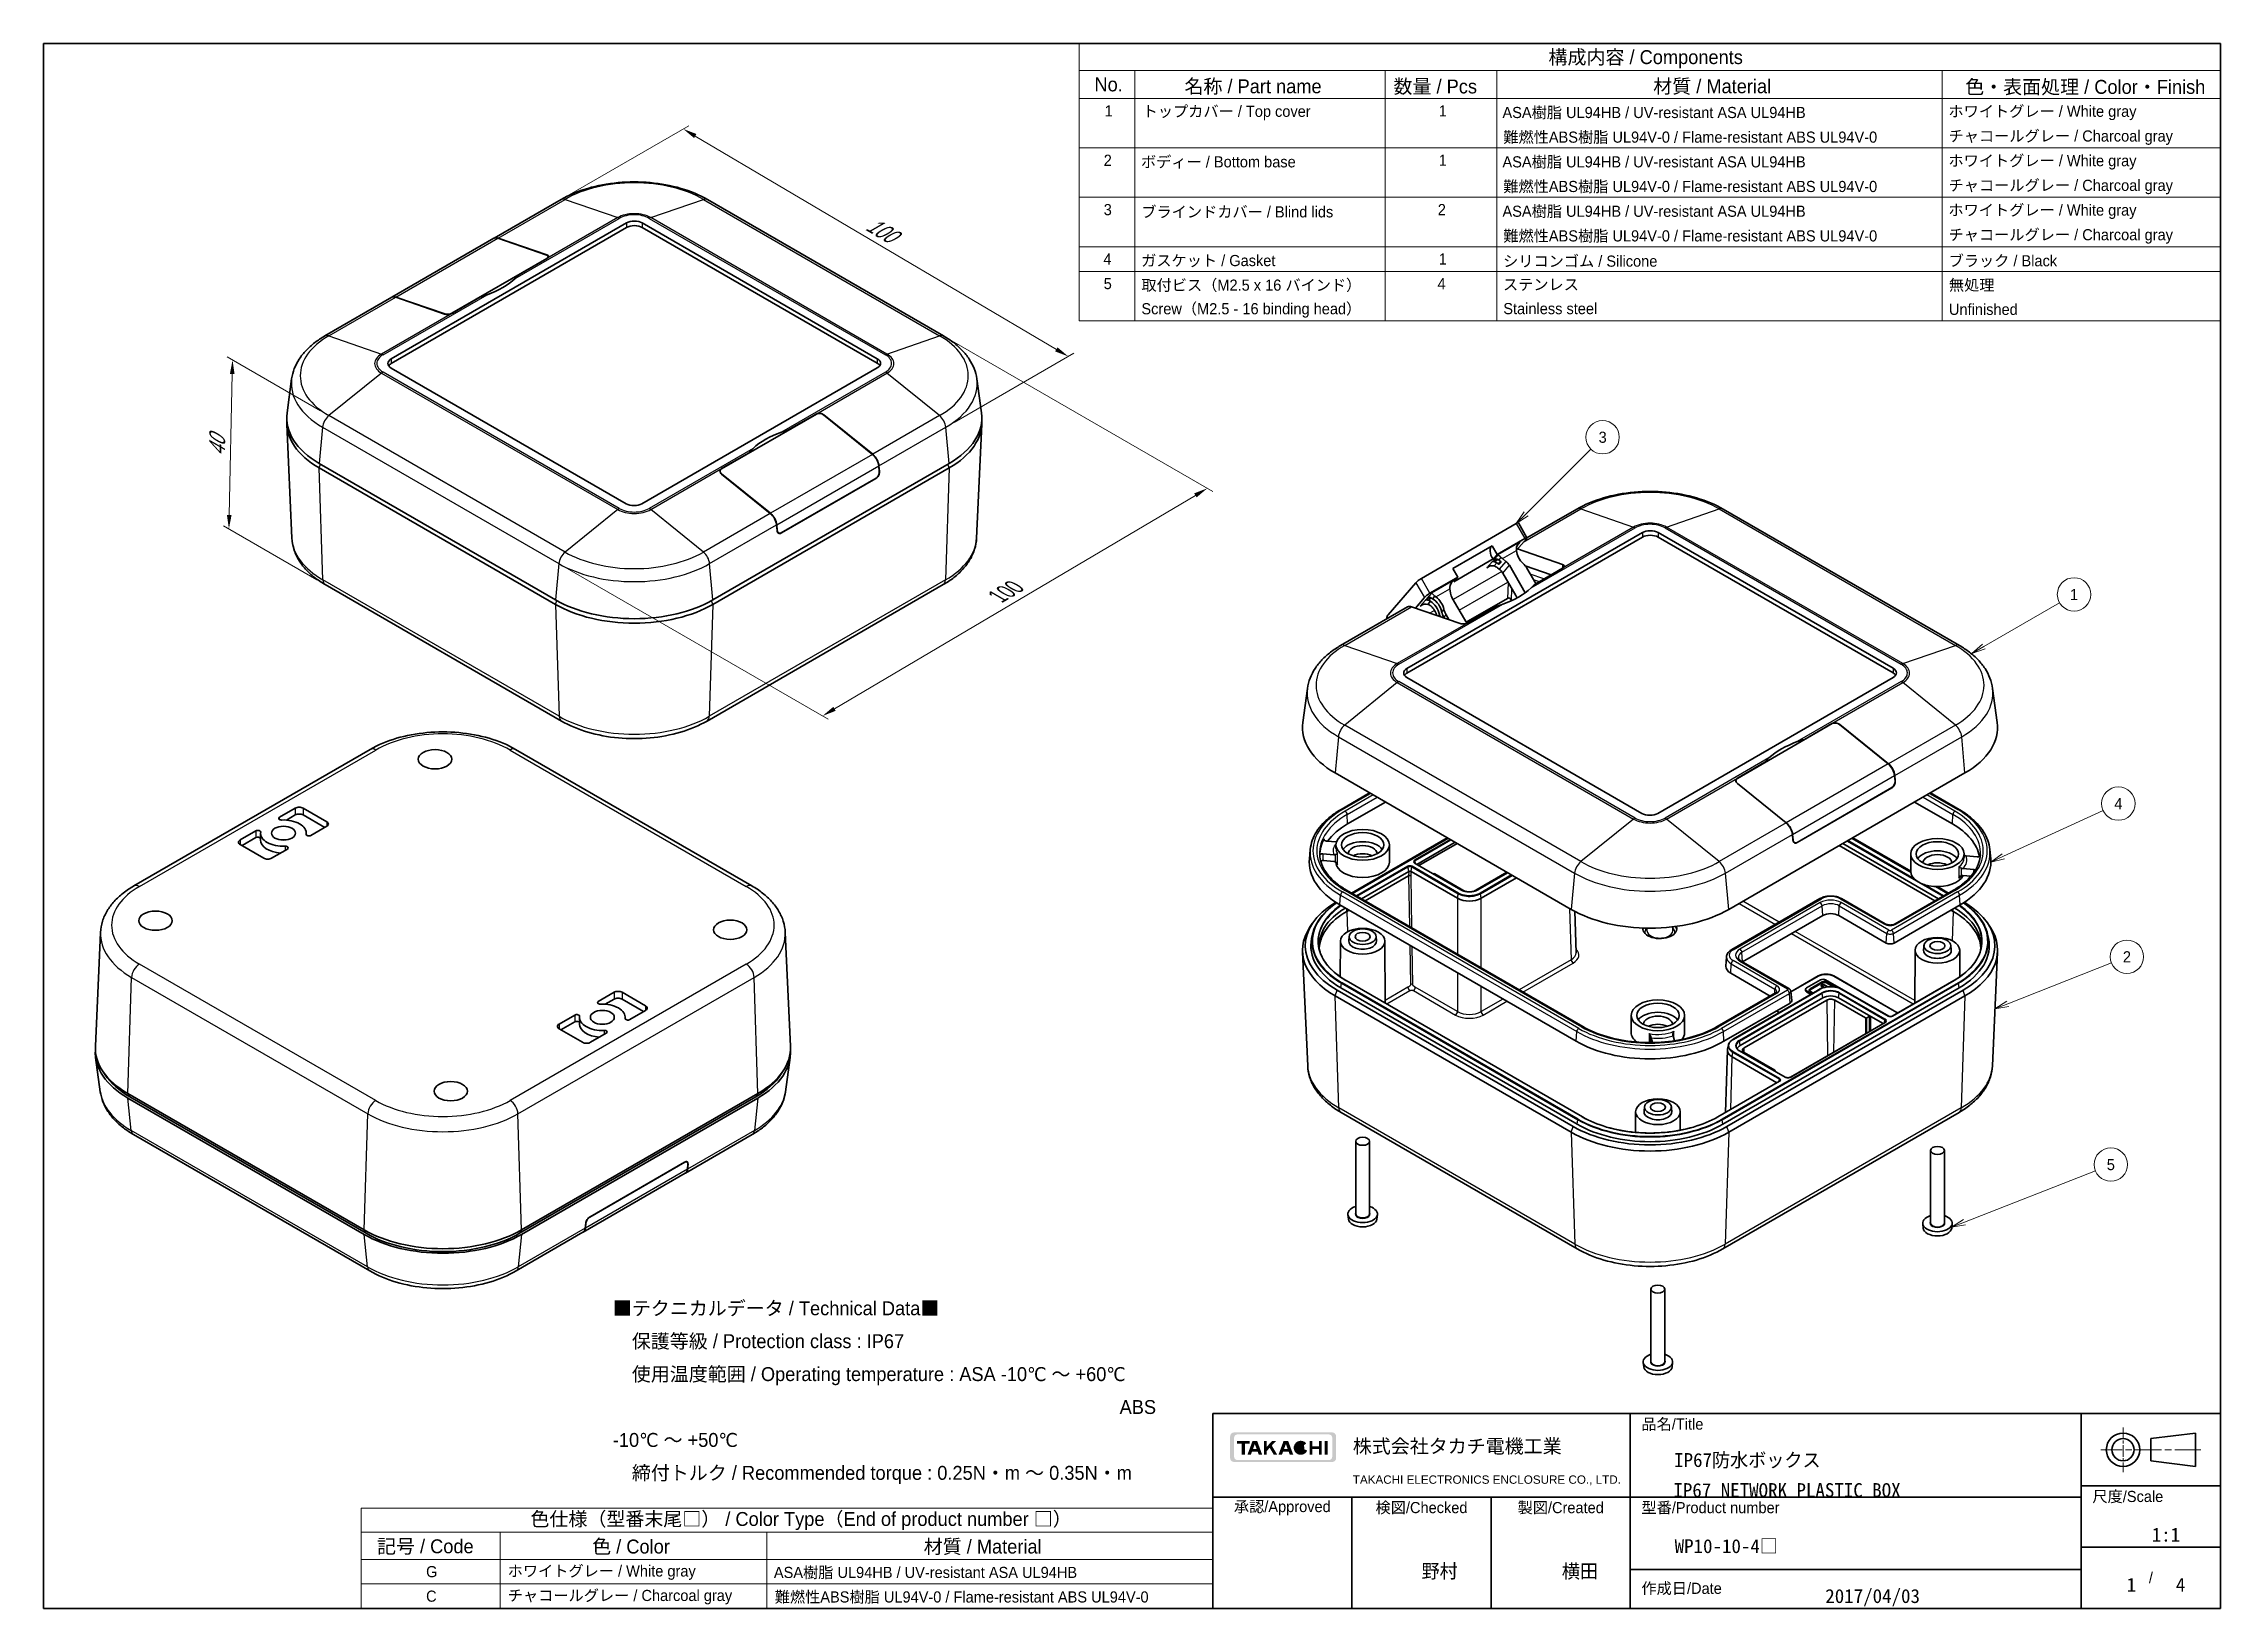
# Model space of a CAD drawing. Header units: millimetres. Extents: x -225 to 2542, y -269 to 293.
# Drawn here: x -224.6 to 166.4, y -269.3 to 11.7 of the extents above; entities that cross this region are included whole.
import ezdxf
from ezdxf.enums import TextEntityAlignment as Align

# ---------------------------------------------------------------- set-up
doc = ezdxf.new("R2018")
doc.units = ezdxf.units.MM
doc.linetypes.add('CHAIN', pattern=[0.3543, 0.2362, -0.0295, 0.0591, -0.0295])
doc.layers.get('Defpoints').update_dxf_attribs({"lineweight": 25})
for name, color, linetype, lineweight in [('Border (ISO)', 7, 'Continuous', 35), ('Dimension (ISO)', 7, 'Continuous', 18), ('Symbol (ISO)', 7, 'Continuous', 18), ('Title (ISO)', 7, 'Continuous', 35), ('Visible (ISO)', 7, 'Continuous', 35), ('Visible Narrow (ISO)', 7, 'Continuous', 25)]:
    doc.layers.add(name, color=color, linetype=linetype, lineweight=lineweight)
doc.layers.add('Hatch (ISO)', color=1, linetype='Continuous', lineweight=18, true_color=0xff0000)
doc.layers.add('Symbol (TK)', color=100, linetype='Continuous', lineweight=18, true_color=0x00ff3f)
doc.styles.add('Note Text (TK)', font='MS PGothic.ttf')
doc.styles.add('Note Text (TK2)', font='MS PGothic.ttf')
doc.dimstyles.new('Default - Method 1b (TK)', dxfattribs={"dimtxt": 2.5, "dimasz": 2.5, "dimexe": 1, "dimexo": 1.5, "dimgap": 1, "dimtad": 1, "dimtoh": 1, "dimrnd": 1e-08, "dimdsep": 46, "dimtxsty": 'Note Text (TK)', "dimcen": 0.09, "dimdle": 5, "dimclrd": 100, "dimclre": 100, "dimclrt": 7, "dimadec": 1, "dimazin": 1, "dimtfac": 1, "dimtmove": 0, "dimatfit": 3, "dimfxl": 1, "dimtolj": 1, "dimlwd": -1, "dimlwe": -1, "dimarcsym": 0})

msp = doc.modelspace()

# ---------------------------------------------------------------- texts
at = {"layer": 'Symbol (ISO)', "color": 7, "insert": (-122.34254, -233.51047), "char_height": 2.5, "width": 100.464915, "attachment_point": 4, "line_spacing_factor": 1.418182, "style": 'Note Text (TK)'}
msp.add_mtext('■テクニカルデータ / Technical Data■\\P\u3000保護等級 / Protection class : IP67\\P\u3000使用温度範囲 / Operating temperature : ASA -10℃ ～ +60℃\\P\u3000\u3000\u3000\u3000\u3000\u3000\u3000\u3000\u3000\u3000\u3000\u3000\u3000\u3000\u3000\u3000\u3000\u3000\u3000\u3000\u3000\u3000\u3000\u3000\u3000\u3000{\\H0.8x;  } ABS -10℃ ～ +50℃\\P\u3000締付トルク / Recommended torque : 0.25N・m ～ 0.35N・m\\P ', dxfattribs=at)

# ---------------------------------------------------------------- blocks, each defined once
blk = doc.blocks.new('図面枠 tk図枠')
at = {"layer": 'Border (ISO)'}
for p, q in [((14.5, 289), (405.5, 289)), ((14.5, 289), (14.5, 8)), ((405.5, 289), (405.5, 8)), ((14.5, 8), (405.5, 8))]:
    blk.add_line(p, q, dxfattribs=at)
blk = doc.blocks.new('表題欄 tk表題欄')
at = {"layer": 'Hatch (ISO)'}
h = blk.add_hatch(color=256, dxfattribs=at)
edge = h.paths.add_edge_path(flags=0)
edge.add_arc((95.58, 236.3), 0.596, 270, 360)
edge.add_line((96.17, 236.3), (96.17, 239.71))
edge.add_arc((95.58, 239.71), 0.596, 0, 90)
edge.add_line((95.58, 240.31), (79.14, 240.31))
edge.add_arc((79.14, 239.71), 0.596, 90, 180)
edge.add_line((78.54, 239.71), (78.54, 236.3))
edge.add_arc((79.14, 236.3), 0.596, 180, 270)
edge.add_line((79.14, 235.7), (95.58, 235.7))
edge = h.paths.add_edge_path()
edge.add_line((77.84, 239.96), (77.84, 236.05))
edge.add_arc((78.54, 236.05), 0.702, 180, 270)
edge.add_line((78.54, 235.35), (96.17, 235.35))
edge.add_arc((96.17, 236.05), 0.702, 270, 360)
edge.add_line((96.87, 236.05), (96.87, 239.96))
edge.add_arc((96.17, 239.96), 0.702, 0, 90)
edge.add_line((96.17, 240.66), (78.54, 240.66))
edge.add_arc((78.54, 239.96), 0.702, 90, 180)
for points in [[(79.07, 239.15), (79.07, 238.66), (79.92, 238.66), (79.92, 236.66), (80.51, 236.66), (80.51, 238.66), (81.36, 238.66), (81.36, 239.15)], [(85.68, 236.66), (84.94, 237.89), (84.42, 237.32), (84.42, 236.66), (83.9, 236.66), (83.9, 239.15), (84.42, 239.15), (84.42, 238.1), (85.39, 239.15), (86.11, 239.15), (85.32, 238.3), (86.3, 236.66)], [(92.09, 239.15), (92.09, 236.66), (92.61, 236.66), (92.61, 237.66), (93.77, 237.66), (93.77, 236.66), (94.29, 236.66), (94.29, 239.15), (93.77, 239.15), (93.77, 238.15), (92.61, 238.15), (92.61, 239.15)], [(94.84, 239.15), (94.84, 236.66), (95.36, 236.66), (95.36, 239.15)]]:
    blk.add_hatch(color=256, dxfattribs=at).paths.add_polyline_path(points)
h = blk.add_hatch(color=256, dxfattribs=at)
h.paths.add_polyline_path([(82.59, 237.71), (81.95, 237.71), (82.27, 238.58)], flags=0)
h.paths.add_polyline_path([(82.78, 237.2), (81.76, 237.2), (81.57, 236.66), (80.95, 236.66), (81.86, 239.15), (82.68, 239.15), (83.59, 236.66), (82.98, 236.66)])
h = blk.add_hatch(color=256, dxfattribs=at)
h.paths.add_polyline_path([(87.53, 237.71), (88.16, 237.71), (87.85, 238.58)], flags=0)
h.paths.add_polyline_path([(87.14, 236.66), (87.34, 237.2), (88.35, 237.2), (88.55, 236.66), (89.17, 236.66), (88.25, 239.15), (87.44, 239.15), (86.52, 236.66)])
h = blk.add_hatch(color=256, dxfattribs=at)
edge = h.paths.add_edge_path()
edge.add_arc((90.52, 237.9), 1.27, 38.5505, 336.582)
edge.add_line((91.69, 237.4), (91.17, 237.62))
edge.add_ellipse((90.52, 237.9), major_axis=(0, -0.8), ratio=0.867347, start_angle=124.651, end_angle=429.4109, ccw=False)
edge.add_line((91.09, 238.36), (91.52, 238.7))
at = {"layer": 'Title (ISO)'}
for p, q in [((74.71, 244.05), (255.71, 244.05)), ((74.71, 209.05), (74.71, 244.05)), ((149.71, 244.05), (149.71, 209.05)), ((230.71, 244.05), (230.71, 209.05)), ((255.71, 244.05), (255.71, 209.05)), ((243.21, 239.55), (251.21, 240.55)), ((243.21, 239.55), (243.21, 235.55)), ((251.21, 234.55), (251.21, 240.55)), ((243.21, 235.55), (251.21, 234.55)), ((230.71, 231.05), (255.71, 231.05)), ((74.71, 229.05), (230.71, 229.05)), ((99.71, 229.05), (99.71, 209.05)), ((124.71, 229.05), (124.71, 209.05)), ((230.71, 220.05), (255.71, 220.05)), ((149.71, 216.05), (230.71, 216.05)), ((255.71, 209.05), (74.71, 209.05))]:
    blk.add_line(p, q, dxfattribs=at)
at = {"layer": 'Title (ISO)', "color": 4, "linetype": 'CHAIN', "lineweight": 18, "ltscale": 8.88956, "true_color": 0x00ffff}
blk.add_line((238.21, 241.55), (238.21, 233.55), dxfattribs=at)
at = {"layer": 'Title (ISO)', "color": 4, "linetype": 'CHAIN', "lineweight": 18, "ltscale": 20.001633, "true_color": 0x00ffff}
blk.add_line((252.21, 237.55), (234.21, 237.55), dxfattribs=at)
at = {"layer": 'Title (ISO)'}
for radius in [3, 2]:
    blk.add_circle((238.21, 237.55), radius, dxfattribs=at)
at = {"layer": 'Title (ISO)', "color": 1, "true_color": 0xff0000, "char_height": 2, "line_spacing_factor": 1.5, "style": 'Note Text (TK)'}
for s, insert, attachment_point in [('\\fＭＳ Ｐゴシック|b0|i0;\\H2.0000;品名/Title', (151.71, 242.05), 4), ('\\fＭＳ Ｐゴシック|b0|i0;\\H2.0000;承認/Approved', (87.21, 227.05), 5), ('\\fＭＳ Ｐゴシック|b0|i0;\\H2.0000;検図/Checked', (112.21, 227.05), 5), ('\\fＭＳ Ｐゴシック|b0|i0;\\H2.0000;製図/Created', (137.21, 227.05), 5), ('\\fＭＳ Ｐゴシック|b0|i0;\\H2.0000;型番/Product number', (151.71, 227.05), 4), ('\\fＭＳ Ｐゴシック|b0|i0;\\H2.0000;尺度/Scale', (232.71, 229.05), 4), ('\\fＭＳ Ｐゴシック|b0|i0;\\H2.0000;作成日/Date', (151.71, 212.55), 4)]:
    blk.add_mtext(s, dxfattribs=dict(at, insert=insert, attachment_point=attachment_point))
at = {"layer": 'Title (ISO)', "color": 7, "line_spacing_factor": 1.5, "style": 'Note Text (TK)'}
for s, insert, char_height, attachment_point in [('株式会社タカチ電機工業', (99.87, 238.05), 2.5, 4), ('\\fArial|b0|i0;\\H1.4986;TAKACHI ELECTRONICS ENCLOSURE CO., LTD.', (99.87, 232.05), 1.4986, 4), ('\\fＭＳ Ｐゴシック|b0|i0;\\H2.0000;/', (243.21, 214.55), 2, 5)]:
    blk.add_mtext(s, dxfattribs=dict(at, insert=insert, char_height=char_height, attachment_point=attachment_point))
at = {"layer": 'Title (ISO)', "color": 7, "lineweight": 30, "flags": 104}
for tag, height, p in [('<品名>', 2.5, (157.58, 236.95)), ('<Title>', 2, (157.45, 231.55)), ('<型番>', 3, (157.67, 221.49))]:
    blk.add_attdef(tag, text='', height=height, dxfattribs=at).set_placement(p, align=Align.MIDDLE_LEFT)
for tag, p in [('<尺度>', (243.36, 223.55)), ('<承認>', (87.21, 217.05)), ('<検図>', (112.22, 217)), ('<製図>', (137.41, 217)), ('作成日', (184.73, 212.53)), ('<ページ_No.>', (238.86, 214.55)), ('<総ページ数>', (247.7, 214.55))]:
    blk.add_attdef(tag, text='', height=2.5, dxfattribs=at).set_placement(p, align=Align.MIDDLE_CENTER)
blk = doc.blocks.new('構成内容 _ Components')
at = {"layer": 'Symbol (ISO)'}
for p, q in [((405.5, 289), (200.5, 289)), ((200.5, 289), (200.5, 284.16)), ((405.5, 289), (405.5, 284.16)), ((405.5, 284.16), (200.5, 284.16)), ((200.5, 284.16), (200.5, 279.12)), ((210.5, 284.16), (210.5, 279.12)), ((255.5, 284.16), (255.5, 279.12)), ((275.5, 284.16), (275.5, 279.12)), ((355.5, 284.16), (355.5, 279.12)), ((405.5, 284.16), (405.5, 279.12)), ((405.5, 279.12), (200.5, 279.12)), ((200.5, 279.12), (200.5, 239.22)), ((210.5, 279.12), (210.5, 239.22)), ((255.5, 279.12), (255.5, 239.22)), ((275.5, 279.12), (275.5, 239.22)), ((355.5, 279.12), (355.5, 239.22)), ((405.5, 279.12), (405.5, 239.22)), ((405.5, 270.25), (200.5, 270.25)), ((405.5, 261.39), (200.5, 261.39)), ((405.5, 252.52), (200.5, 252.52)), ((405.5, 248.09), (200.5, 248.09)), ((405.5, 239.22), (200.5, 239.22))]:
    blk.add_line(p, q, dxfattribs=at)
at = {"layer": 'Symbol (ISO)', "color": 7, "attachment_point": 7}
for s, insert, char_height, style in [('構成内容 / Components', (284.81, 284.56), 2.5, 'Note Text (TK)'), ('No.', (203.26, 280.38), 2.5, 'Note Text (TK)'), ('名称 / Part name', (219.42, 279.79), 2.5, 'Note Text (TK)'), ('数量 / Pcs', (256.97, 279.76), 2.5, 'Note Text (TK)'), ('材質 / Material', (303.62, 279.8), 2.5, 'Note Text (TK)'), ('色・表面処理 / Color・Finish', (359.65, 279.69), 2.5, 'Note Text (TK)'), ('1', (205.1, 275.91), 2, 'Note Text (TK2)'), ('トップカバー / Top cover', (211.91, 275.23), 2, 'Note Text (TK2)'), ('1', (265.1, 275.91), 2, 'Note Text (TK2)'), ('ASA樹脂 UL94HB / UV-resistant ASA UL94HB', (276.54, 275.4), 2, 'Note Text (TK2)'), ('ホワイトグレー / White gray', (356.64, 275.24), 2, 'Note Text (TK2)'), ('難燃性ABS樹脂 UL94V-0 / Flame-resistant ABS UL94V-0', (276.69, 270.97), 2, 'Note Text (TK2)'), ('チャコールグレー / Charcoal gray', (356.67, 270.8), 2, 'Note Text (TK2)'), ('2', (204.92, 267.04), 2, 'Note Text (TK2)'), ('ボディー / Bottom base', (211.62, 266.55), 2, 'Note Text (TK2)'), ('1', (265.1, 267.05), 2, 'Note Text (TK2)'), ('ASA樹脂 UL94HB / UV-resistant ASA UL94HB', (276.54, 266.54), 2, 'Note Text (TK2)'), ('ホワイトグレー / White gray', (356.64, 266.37), 2, 'Note Text (TK2)'), ('難燃性ABS樹脂 UL94V-0 / Flame-resistant ABS UL94V-0', (276.69, 262.11), 2, 'Note Text (TK2)'), ('チャコールグレー / Charcoal gray', (356.67, 261.94), 2, 'Note Text (TK2)'), ('3', (204.92, 258.15), 2, 'Note Text (TK2)'), ('ブラインドカバー / Blind lids', (211.67, 257.66), 2, 'Note Text (TK2)'), ('2', (264.92, 258.18), 2, 'Note Text (TK2)'), ('ASA樹脂 UL94HB / UV-resistant ASA UL94HB', (276.54, 257.67), 2, 'Note Text (TK2)'), ('ホワイトグレー / White gray', (356.64, 257.5), 2, 'Note Text (TK2)'), ('難燃性ABS樹脂 UL94V-0 / Flame-resistant ABS UL94V-0', (276.69, 253.24), 2, 'Note Text (TK2)'), ('チャコールグレー / Charcoal gray', (356.67, 253.07), 2, 'Note Text (TK2)'), ('4', (204.87, 249.31), 2, 'Note Text (TK2)'), ('ガスケット / Gasket', (211.65, 248.83), 2, 'Note Text (TK2)'), ('1', (265.1, 249.32), 2, 'Note Text (TK2)'), ('シリコンゴム / Silicone', (276.65, 248.82), 2, 'Note Text (TK2)'), ('ブラック / Black', (356.67, 248.79), 2, 'Note Text (TK2)'), ('5', (204.92, 244.87), 2, 'Note Text (TK2)'), ('取付ビス（M2.5 x 16 バインド）', (211.69, 244.36), 2, 'Note Text (TK2)'), ('4', (264.87, 244.88), 2, 'Note Text (TK2)'), ('ステンレス', (276.63, 244.6), 2, 'Note Text (TK2)'), ('無処理', (356.73, 244.42), 2, 'Note Text (TK2)'), ('Screw（M2.5 - 16 binding head）', (211.69, 239.78), 2, 'Note Text (TK2)'), ('Stainless steel', (276.69, 240.38), 2, 'Note Text (TK2)'), ('Unfinished', (356.73, 240.24), 2, 'Note Text (TK2)')]:
    blk.add_mtext(s, dxfattribs=dict(at, insert=insert, char_height=char_height, style=style))
blk = doc.blocks.new('バルーン1')
at = {"layer": 'Symbol (TK)', "color": 100, "true_color": 0x00ff40}
for p, q in [((280.79, 204.56), (292.42, 216.18)), ((280.44, 204.91), (279.03, 202.79)), ((280.79, 204.56), (279.03, 202.79)), ((279.03, 202.79), (281.15, 204.21))]:
    blk.add_line(p, q, dxfattribs=at)
at = {"layer": 'Symbol (TK)'}
blk.add_circle((294.53, 218.3), 3, dxfattribs=at)
at = {"layer": 'Symbol (TK)', "color": 7, "insert": (294.53, 218.29), "char_height": 2, "attachment_point": 5, "style": 'Note Text (TK2)'}
blk.add_mtext('3', dxfattribs=at)
blk = doc.blocks.new('バルーン2')
at = {"layer": 'Symbol (TK)', "color": 100, "true_color": 0x00ff40}
for p, q in [((362.99, 180.73), (376.6, 188.59)), ((362.74, 181.17), (360.83, 179.48)), ((362.99, 180.73), (360.83, 179.48)), ((360.83, 179.48), (363.24, 180.3))]:
    blk.add_line(p, q, dxfattribs=at)
at = {"layer": 'Symbol (TK)'}
blk.add_circle((379.2, 190.09), 3, dxfattribs=at)
at = {"layer": 'Symbol (TK)', "color": 7, "insert": (379.2, 190.06), "char_height": 2, "attachment_point": 5, "style": 'Note Text (TK2)'}
blk.add_mtext('1', dxfattribs=at)
blk = doc.blocks.new('バルーン3')
at = {"layer": 'Symbol (TK)', "color": 100, "true_color": 0x00ff40}
for p, q in [((366.53, 143.06), (384.44, 151.27)), ((366.32, 143.51), (364.26, 142.02)), ((366.53, 143.06), (364.26, 142.02)), ((364.26, 142.02), (366.74, 142.6))]:
    blk.add_line(p, q, dxfattribs=at)
at = {"layer": 'Symbol (TK)'}
blk.add_circle((387.16, 152.52), 3, dxfattribs=at)
at = {"layer": 'Symbol (TK)', "color": 7, "insert": (387.16, 152.5), "char_height": 2, "attachment_point": 5, "style": 'Note Text (TK2)'}
blk.add_mtext('4', dxfattribs=at)
blk = doc.blocks.new('バルーン4')
at = {"layer": 'Symbol (TK)', "color": 100, "true_color": 0x00ff40}
for p, q in [((367.33, 116.56), (385.92, 123.92)), ((367.14, 117.03), (365, 115.64)), ((367.33, 116.56), (365, 115.64)), ((365, 115.64), (367.51, 116.1))]:
    blk.add_line(p, q, dxfattribs=at)
at = {"layer": 'Symbol (TK)'}
blk.add_circle((388.7, 125.02), 3, dxfattribs=at)
at = {"layer": 'Symbol (TK)', "color": 7, "insert": (388.7, 125.01), "char_height": 2, "attachment_point": 5, "style": 'Note Text (TK2)'}
blk.add_mtext('2', dxfattribs=at)
blk = doc.blocks.new('バルーン5')
at = {"layer": 'Symbol (TK)', "color": 100, "true_color": 0x00ff40}
for p, q in [((359.55, 77.36), (383.03, 86.6)), ((359.37, 77.82), (357.22, 76.44)), ((359.55, 77.36), (357.22, 76.44)), ((357.22, 76.44), (359.73, 76.89))]:
    blk.add_line(p, q, dxfattribs=at)
at = {"layer": 'Symbol (TK)'}
blk.add_circle((385.81, 87.7), 3, dxfattribs=at)
at = {"layer": 'Symbol (TK)', "color": 7, "insert": (385.81, 87.69), "char_height": 2, "attachment_point": 5, "style": 'Note Text (TK2)'}
blk.add_mtext('5', dxfattribs=at)
blk = doc.blocks.new('*D21')
at = {"layer": 'Defpoints', "color": 0, "transparency": 16777216}
for p in [(-131.69, -16.34), (-40.53, -44.49), (-62.53, -57.19)]:
    blk.add_point(p, dxfattribs=at)
at = {"layer": 'Dimension (ISO)', "color": 100, "transparency": 16777216}
for p, q in [((-130.2, -15.48), (-108.7, -3.07)), ((-107.54, -4.91), (-42.68, -43.22)), ((-61.03, -56.33), (-39.54, -43.92))]:
    blk.add_line(p, q, dxfattribs=at)
for points in [[(-107.33, -4.55), (-107.75, -5.27), (-109.69, -3.64)], [(-42.47, -42.86), (-42.9, -43.58), (-40.53, -44.49)]]:
    blk.add_solid(points, dxfattribs=at)
at = {"layer": 'Dimension (ISO)', "color": 7, "transparency": 16777216, "insert": (-77.16, -20.03), "char_height": 3.5, "attachment_point": 4, "rotation": 329.4297, "style": 'Note Text (TK)'}
blk.add_mtext('\\A1;{\\Q29.430;\\W0.821;\\H0.816x; 100}', dxfattribs=at)
blk = doc.blocks.new('*D22')
at = {"layer": 'Defpoints', "color": 0, "transparency": 16777216}
for p in [(-62.93, -40.81), (-15.56, -68.16), (-132.05, -81.69)]:
    blk.add_point(p, dxfattribs=at)
at = {"layer": 'Dimension (ISO)', "color": 100, "transparency": 16777216}
for p, q in [((-61.44, -41.67), (-14.57, -68.73)), ((-82.53, -107.76), (-17.72, -69.43)), ((-130.56, -82.55), (-83.69, -109.61))]:
    blk.add_line(p, q, dxfattribs=at)
for points in [[(-17.93, -69.07), (-17.5, -69.79), (-15.56, -68.16)], [(-82.74, -107.4), (-82.32, -108.12), (-84.68, -109.04)]]:
    blk.add_solid(points, dxfattribs=at)
at = {"layer": 'Dimension (ISO)', "color": 7, "transparency": 16777216, "insert": (-53.96, -88.04), "char_height": 3.5, "attachment_point": 4, "rotation": 30.6021, "style": 'Note Text (TK)'}
blk.add_mtext('\\A1;{\\Q-29.398;\\W0.821;\\H0.816x; 100}', dxfattribs=at)
blk = doc.blocks.new('*D23')
at = {"layer": 'Defpoints', "color": 0, "transparency": 16777216}
for p in [(-173.35, -55.12), (-191.3, -75.47), (-174, -85.46)]:
    blk.add_point(p, dxfattribs=at)
at = {"layer": 'Dimension (ISO)', "color": 100, "transparency": 16777216}
for p, q in [((-174.83, -54.27), (-191.64, -44.56)), ((-190.7, -47.63), (-191.25, -72.98)), ((-175.48, -84.61), (-192.29, -74.9))]:
    blk.add_line(p, q, dxfattribs=at)
for points in [[(-191.12, -47.62), (-190.29, -47.64), (-190.65, -45.13)], [(-191.66, -72.97), (-190.83, -72.98), (-191.3, -75.47)]]:
    blk.add_solid(points, dxfattribs=at)
at = {"layer": 'Dimension (ISO)', "color": 7, "transparency": 16777216, "insert": (-193.47, -63.21), "char_height": 3.5, "attachment_point": 4, "rotation": 88.7705, "style": 'Note Text (TK)'}
blk.add_mtext('\\A1;{\\Q28.770;\\W0.827;\\H0.816x; 40}', dxfattribs=at)
blk = doc.blocks.new('テーブル1')
at = {"layer": 'Symbol (ISO)'}
for p, q in [((71.52, 25.98), (224.5, 25.98)), ((71.52, 25.98), (71.52, 21.7)), ((224.5, 25.98), (224.5, 21.7)), ((71.52, 21.7), (224.5, 21.7)), ((71.52, 21.7), (71.52, 16.8)), ((96.52, 21.7), (96.52, 16.8)), ((144.44, 21.7), (144.44, 16.8)), ((224.5, 21.7), (224.5, 16.8)), ((71.52, 16.8), (224.5, 16.8)), ((71.52, 16.8), (71.52, 8)), ((96.52, 16.8), (96.52, 8)), ((144.44, 16.8), (144.44, 8)), ((224.5, 16.8), (224.5, 8)), ((71.52, 12.4), (224.5, 12.4)), ((71.52, 8), (224.5, 8))]:
    blk.add_line(p, q, dxfattribs=at)
at = {"layer": 'Symbol (ISO)', "color": 7, "attachment_point": 7}
for s, insert, char_height, style in [('色仕様（型番末尾□） / Color Type（End of product number □）', (101.95, 22.06), 2.5, 'Note Text (TK)'), ('記号 / Code', (74.39, 17.63), 2.5, 'Note Text (TK)'), ('色 / Color', (113.04, 17.63), 2.5, 'Note Text (TK)'), ('材質 / Material', (172.59, 17.58), 2.5, 'Note Text (TK)'), ('ホワイトグレー / White gray', (97.86, 13.13), 2, 'Note Text (TK2)'), ('ASA樹脂 UL94HB / UV-resistant ASA UL94HB', (145.68, 13.25), 2, 'Note Text (TK2)'), ('G', (83.21, 13.58), 2, 'Note Text (TK2)'), ('C', (83.21, 9.18), 2, 'Note Text (TK2)'), ('チャコールグレー / Charcoal gray', (97.89, 8.73), 2, 'Note Text (TK2)'), ('難燃性ABS樹脂 UL94V-0 / Flame-resistant ABS UL94V-0', (145.83, 8.84), 2, 'Note Text (TK2)')]:
    blk.add_mtext(s, dxfattribs=dict(at, insert=insert, char_height=char_height, style=style))

# ---------------------------------------------------------------- dimensions: what is measured, and where the dimension line sits
at = {"layer": 'Dimension (ISO)', "color": 100, "true_color": 0x00ff3f}
for base, p1, p2, angle, text, override, picture, middle in [((-40.53092, -44.49447), (-131.68762, -16.33953), (-62.52591, -57.19328), 149.4296977, '{\\Q29.430;\\W0.821;\\H0.816x; 100}', {"dimtxt": 3.5, "dimtoh": 0, "dimdec": 2, "dimlfac": 1.217727, "dimtp": 0, "dimtm": 0, "dimtdec": 2, "dimtofl": 0, "dimatfit": 1}, '*D21', (-75.11178, -24.0676)), ((-15.56373, -68.15555), (-132.05077, -81.68818), (-62.93147, -40.80777), 210.6020715, '{\\Q-29.398;\\W0.821;\\H0.816x; 100}', {"dimtxt": 3.5, "dimtoh": 0, "dimdec": 2, "dimlfac": 1.217338, "dimtp": 0, "dimtm": 0, "dimtdec": 2, "dimtofl": 0, "dimatfit": 1}, '*D22', (-50.12338, -88.59575)), ((-191.30117, -75.47446), (-173.34896, -55.12096), (-174.00017, -85.4632), 88.770494, '{\\Q28.770;\\W0.827;\\H0.816x; 40}', {"dimtxt": 3.5, "dimtoh": 0, "dimdec": 2, "dimlfac": 1.209671, "dimtp": 0, "dimtm": 0, "dimtdec": 2, "dimtofl": 0, "dimatfit": 1}, '*D23', (-190.97556, -60.30335))]:
    dim = msp.add_linear_dim(base=base, p1=p1, p2=p2, angle=angle, text=text, dimstyle='Default - Method 1b (TK)', override=override, dxfattribs=at)
    dim.commit()
    dim.dimension.update_dxf_attribs({"geometry": picture, "text_midpoint": middle, "dimtype": 160})

# ---------------------------------------------------------------- linework, layer by layer
at = {"layer": 'Visible (ISO)'}
for p, q in [((-143.66602, -23.2531), (-131.6452, -16.31287)), ((-105.35788, -16.31287), (-62.93147, -40.80777)), ((-162.16539, -44.93829), (-119.8804, -20.52504)), ((-119.8804, -21.34154), (-162.16539, -45.75479)), ((-162.01544, -33.84714), (-143.70138, -23.27351)), ((-142.97873, -23.24415), (-134.19521, -26.28685)), ((-142.94337, -23.22374), (-134.19521, -26.25419)), ((-117.05197, -20.52504), (-74.8377, -44.89747)), ((-74.8377, -45.71396), (-117.05197, -21.34154)), ((-134.19521, -26.87473), (-151.23648, -36.71351)), ((-134.19521, -26.90739), (-139.14495, -29.76512)), ((-133.9316, -26.55035), (-133.9316, -26.66132)), ((-174.07161, -40.80777), (-162.0508, -33.86755)), ((-152.57998, -36.86864), (-161.32815, -33.83819)), ((-152.50927, -36.86048), (-161.29279, -33.81778)), ((-146.21602, -33.84761), (-151.16577, -36.70535)), ((-119.95111, -70.94371), (-162.16539, -46.57128)), ((-74.8377, -46.53046), (-117.12268, -70.94371)), ((-180.03022, -48.50145), (-180.86613, -54.62512)), ((-56.97287, -48.50145), (-56.13696, -54.62512)), ((-179.99274, -77.11005), (-180.92109, -56.65124)), ((-102.80788, -64.67378), (-85.7666, -54.83499)), ((-90.78706, -57.68457), (-85.83732, -54.82683)), ((-90.78706, -57.68457), (-90.78706, -57.73356)), ((-84.49381, -54.98196), (-75.71029, -62.0816)), ((-84.4231, -54.99013), (-75.67494, -62.06118)), ((-57.01034, -77.11005), (-56.082, -56.65124)), ((-102.80788, -64.62479), (-97.85813, -61.76705)), ((-97.85813, -61.81604), (-97.85813, -61.76705)), ((-175.07009, -63.6973), (-132.64368, -88.1922)), ((-175.07009, -64.5138), (-132.64368, -89.00869)), ((-61.933, -63.6973), (-104.35941, -88.1922)), ((-104.35941, -89.00869), (-61.933, -64.5138)), ((-103.07148, -65.08425), (-103.07148, -65.2507)), ((-94.02436, -72.65523), (-102.80788, -65.55559)), ((-94.05972, -72.67564), (-102.80788, -65.60458)), ((-75.05376, -66.32823), (-92.09503, -76.16702)), ((-75.08519, -66.39174), (-92.05575, -76.1897)), ((-74.58208, -64.15392), (-74.48807, -65.18514)), ((-74.54673, -64.13351), (-74.45665, -65.12163)), ((41.8207, -77.08603), (50.80546, -71.89867)), ((77.09279, -71.89867), (119.51919, -96.39357)), ((-92.84142, -75.73609), (-92.9315, -74.74796)), ((-92.80214, -75.75877), (-92.89615, -74.72755)), ((-92.56574, -76.19964), (-92.69922, -76.12258)), ((20.28528, -100.52409), (62.57027, -76.11084)), ((62.57027, -76.92733), (20.28528, -101.34058)), ((39.92885, -74.51048), (22.88758, -84.34926)), ((41.45855, -77.16001), (36.47345, -80.03816)), ((39.94045, -79.28039), (41.73495, -77.20828)), ((40.29631, -74.38617), (41.82602, -77.0357)), ((65.39869, -76.11084), (107.61297, -100.48326)), ((107.61297, -101.29976), (65.39869, -76.92733)), ((28.50238, -82.5618), (35.57345, -78.47931)), ((35.76743, -80.8534), (28.69637, -84.93588)), ((35.57345, -78.47931), (36.47345, -80.03816)), ((36.47345, -80.03816), (35.76743, -80.8534)), ((36.59724, -81.68374), (36.41006, -81.53859)), ((36.81006, -81.07671), (37.06552, -81.27481)), ((37.14116, -81.45759), (36.90116, -81.73472)), ((37.43476, -80.78907), (38.06953, -81.28132)), ((41.52887, -86.91665), (38.68711, -81.99459)), ((40.15416, -79.03361), (48.25546, -81.83998)), ((46.16827, -83.69822), (41.53097, -82.09182)), ((-174.00017, -85.4632), (-131.57377, -109.9581)), ((-105.42932, -109.9581), (-63.00291, -85.4632)), ((21.89118, -85.13238), (16.92247, -90.86975)), ((29.40238, -84.12064), (24.41728, -86.99879)), ((29.40238, -84.12064), (28.50238, -82.5618)), ((28.69637, -84.93588), (29.40238, -84.12064)), ((36.86953, -82.66696), (36.57618, -82.43948)), ((39.83241, -87.44241), (37.48711, -83.38023)), ((43.41642, -85.287), (41.82007, -82.52206)), ((48.25546, -82.49318), (43.30571, -85.35092)), ((8.37906, -96.39357), (20.39987, -89.45335)), ((29.87069, -92.45444), (21.12252, -89.42399)), ((23.42088, -87.78191), (21.79659, -89.65749)), ((24.0241, -89.00816), (24.50038, -88.45819)), ((25.3112, -87.52195), (24.90038, -87.99631)), ((28.01624, -86.22686), (28.12514, -87.02271)), ((31.02781, -92.40669), (28.43407, -87.91419)), ((38.35224, -87.92941), (30.9202, -92.2203)), ((36.23465, -89.4334), (31.2849, -92.29114)), ((26.92439, -91.35303), (26.98268, -91.45401)), ((27.81602, -91.74268), (27.32439, -90.89115)), ((2.42045, -104.08725), (1.58454, -110.21091)), ((62.49956, -126.5295), (20.28528, -102.15708)), ((107.61297, -102.11625), (65.32798, -126.5295)), ((125.4778, -104.08725), (126.31371, -110.21091)), ((79.64279, -120.25957), (96.68406, -110.42079)), ((91.66361, -113.27036), (96.61335, -110.41262)), ((91.66361, -113.27036), (91.66361, -113.31935)), ((97.95686, -110.56776), (106.74037, -117.66739)), ((98.02757, -110.57592), (106.77573, -117.64698)), ((-208.36861, -139.55143), (-165.9422, -115.05654)), ((-139.79775, -115.05654), (-97.37135, -139.55143)), ((7.38058, -119.28309), (49.80699, -143.77799)), ((120.51767, -119.28309), (78.09126, -143.77799)), ((79.37919, -120.67004), (79.37919, -120.83649)), ((79.64279, -120.21058), (84.59254, -117.35284)), ((88.42631, -128.24102), (79.64279, -121.14139)), ((88.39095, -128.26143), (79.64279, -121.19038)), ((84.59254, -117.40183), (84.59254, -117.35284)), ((107.86859, -119.73971), (107.96259, -120.77093)), ((107.90394, -119.7193), (107.99402, -120.70743)), ((8.45494, -125.82007), (13.57895, -122.86172)), ((9.63345, -128.42215), (16.42167, -124.50297)), ((107.39691, -121.91403), (90.35564, -131.75281)), ((107.36548, -121.97753), (90.39492, -131.77549)), ((111.47658, -124.50297), (118.2648, -128.42215)), ((114.3193, -122.86172), (119.44332, -125.82007)), ((-182.22554, -127.23474), (-179.38648, -125.59561)), ((-180.97774, -127.73907), (-179.38648, -126.82035)), ((-177.97227, -125.59561), (-173.72963, -128.0451)), ((-177.97227, -126.82035), (-174.08318, -129.06572)), ((-173.72963, -128.86159), (-176.56869, -130.50072)), ((-189.28598, -131.31108), (-186.44692, -129.67195)), ((-185.04334, -134.57707), (-189.28598, -132.12758)), ((-188.93242, -132.3317), (-186.44692, -130.89669)), ((-185.6078, -131.31108), (-185.6078, -130.08634)), ((-180.79006, -132.93794), (-183.62912, -134.57707)), ((-177.4078, -130.36547), (-177.4078, -130.08634)), ((5.81508, -131.4982), (7.6174, -131.65828)), ((7.53033, -132.83694), (7.53033, -132.18374)), ((10.34169, -140.84365), (27.53313, -130.91817)), ((10.49642, -140.93298), (27.68785, -131.0075)), ((17.13033, -135.28643), (17.13033, -132.18374)), ((28.94734, -131.73467), (22.0751, -135.70236)), ((22.42865, -135.90648), (29.30089, -131.93879)), ((89.60925, -131.32188), (89.51917, -130.33376)), ((89.64853, -131.34456), (89.55452, -130.31334)), ((89.88493, -131.78543), (89.75145, -131.70837)), ((115.12096, -142.24985), (97.92952, -132.32437)), ((98.59736, -131.93879), (115.7888, -141.86427)), ((100.2104, -131.0075), (110.77921, -137.10941)), ((100.36513, -130.91817), (110.76793, -136.92423)), ((2.92604, -133.02297), (2.7658, -134.68283)), ((7.17513, -133.95557), (5.20686, -133.78074)), ((7.17513, -135.18032), (5.28548, -135.01247)), ((29.9447, -140.24587), (21.74226, -135.51019)), ((110.76792, -136.91942), (110.76792, -133.81673)), ((122.08317, -136.62517), (120.11489, -136.45034)), ((120.36792, -134.46993), (120.36792, -133.81673)), ((120.72312, -134.16779), (122.6914, -134.34262)), ((124.97221, -133.02297), (125.13245, -134.68283)), ((51.8817, -164.82679), (9.45529, -140.33189)), ((12.10946, -141.86427), (20.60345, -136.96026)), ((20.59179, -137.73815), (12.77729, -142.24985)), ((20.59193, -137.73807), (20.59179, -137.73815)), ((21.02774, -136.96024), (29.37193, -141.77776)), ((24.98756, -137.36848), (24.97424, -137.37617)), ((30.77132, -140.54446), (25.27036, -137.36848)), ((38.21044, -137.08272), (32.21453, -140.54446)), ((38.36517, -137.17205), (33.04115, -140.24587)), ((33.61392, -141.77776), (39.97821, -138.10334)), ((118.44296, -140.33189), (107.97778, -146.37396)), ((115.23885, -139.68418), (117.40184, -140.93298)), ((115.55959, -139.6907), (117.55656, -140.84365)), ((121.59306, -137.80638), (120.11489, -137.67509)), ((8.23899, -142.95579), (50.6654, -167.45069)), ((9.89677, -143.91292), (9.5019, -144.14089)), ((50.42945, -144.1222), (50.65418, -151.55539)), ((94.47204, -141.84241), (78.63285, -150.98717)), ((106.1875, -146.37396), (98.33862, -141.84241)), ((107.77987, -149.81436), (119.65926, -142.95579)), ((118.39635, -144.14089), (118.00148, -143.91292)), ((-214.36117, -147.90458), (-215.28952, -168.36339)), ((-91.37878, -147.90458), (-90.45043, -168.36339)), ((3.28214, -146.32954), (2.81443, -147.04398)), ((3.32757, -148.24086), (3.16708, -148.97824)), ((63.39391, -147.15558), (63.39124, -147.57123)), ((68.03834, -146.9161), (68.04254, -147.57123)), ((80.58043, -153.18887), (94.98124, -144.87456)), ((97.82942, -144.87456), (106.38541, -149.81436)), ((124.57068, -148.24086), (124.73117, -148.97824)), ((124.61611, -146.32954), (125.08382, -147.04398)), ((2.45793, -171.88768), (1.52958, -151.42887)), ((8.33036, -149.48492), (8.28953, -155.85132)), ((9.92244, -148.5908), (9.83512, -149.40417)), ((14.73822, -148.5908), (14.82554, -149.40417)), ((16.3303, -149.48492), (16.40156, -160.59587)), ((77.68827, -152.30905), (77.58215, -153.96114)), ((111.56795, -151.11791), (111.50721, -160.5898)), ((113.16003, -150.2238), (113.07271, -151.03717)), ((117.97581, -150.2238), (118.06313, -151.03717)), ((119.56789, -151.11791), (119.59829, -155.85858)), ((125.44032, -171.88768), (126.36867, -151.42887)), ((78.45469, -155.24407), (85.5345, -159.3316)), ((80.34031, -153.05023), (88.8963, -157.99004)), ((89.24592, -158.56676), (94.15002, -155.73538)), ((94.15002, -155.7762), (89.24965, -158.60543)), ((96.97844, -155.73538), (108.29215, -162.26735)), ((108.29215, -162.30817), (96.97844, -155.7762)), ((-124.94989, -160.30285), (-122.11083, -158.66372)), ((-122.11083, -159.88846), (-123.70209, -160.80718)), ((-120.69662, -158.66372), (-116.45398, -161.11321)), ((-116.80753, -162.13383), (-120.69662, -159.88846)), ((7.38058, -159.29143), (49.80699, -183.78632)), ((50.16054, -182.7657), (7.73414, -158.27081)), ((50.86765, -182.35745), (8.44124, -157.86256)), ((51.7943, -181.02987), (9.36789, -156.53498)), ((86.48173, -158.78471), (76.01655, -164.82679)), ((119.45701, -157.86256), (77.0306, -182.35745)), ((120.16411, -158.27081), (77.73771, -182.7657)), ((78.09126, -183.78632), (120.51767, -159.29143)), ((94.41835, -158.12696), (78.86135, -167.10879)), ((94.99111, -159.65885), (80.14187, -168.23206)), ((80.84898, -168.64031), (95.69822, -160.0671)), ((89.23928, -158.49802), (89.39952, -160.15789)), ((91.89074, -158.33592), (91.89074, -158.13179)), ((92.07819, -157.87051), (94.58135, -156.42531)), ((93.01781, -158.93556), (92.07819, -158.39307)), ((92.84103, -159.03762), (92.07819, -158.5972)), ((92.68277, -158.03994), (94.8748, -156.77437)), ((94.8748, -156.97849), (92.68277, -158.24406)), ((93.24408, -158.80492), (92.68277, -158.48085)), ((93.88722, -158.40873), (95.20385, -157.64857)), ((93.90876, -158.42117), (93.88722, -158.40873)), ((93.88722, -158.4336), (93.88722, -158.40873)), ((94.71358, -157.36551), (95.02329, -157.1867)), ((95.20385, -157.64857), (94.71358, -157.36551)), ((94.71358, -157.56964), (94.71358, -157.36551)), ((95.02708, -157.75064), (94.71358, -157.56964)), ((95.02329, -157.1867), (95.87668, -157.6794)), ((95.48645, -156.42531), (106.8143, -162.96545)), ((95.63848, -156.77437), (97.30383, -157.73586)), ((96.83533, -157.66949), (95.63848, -156.97849)), ((97.11243, -160.0671), (102.62789, -163.25145)), ((103.61779, -163.00647), (97.81954, -159.65885)), ((106.73649, -162.94447), (98.39231, -158.12696)), ((118.53036, -156.53498), (107.42882, -162.94446)), ((-132.01033, -164.37919), (-129.17127, -162.74006)), ((-129.17127, -163.96481), (-131.65677, -165.39981)), ((-128.33215, -163.15445), (-128.33215, -164.37919)), ((-120.13215, -163.15445), (-120.13215, -163.43359)), ((-116.45398, -161.9297), (-119.29304, -163.56884)), ((60.56334, -165.90505), (60.56334, -162.80236)), ((70.16334, -165.90505), (70.16334, -162.80236)), ((77.23286, -167.45069), (89.11225, -160.59212)), ((87.16297, -162.31585), (86.64481, -162.0167)), ((106.15599, -164.08757), (89.18543, -173.88553)), ((102.91069, -163.25145), (103.335, -163.00647)), ((105.82315, -164.27974), (103.61779, -163.00647)), ((-127.76769, -167.64518), (-132.01033, -165.19569)), ((-123.51441, -166.00605), (-126.35347, -167.64518)), ((64.36273, -167.70258), (64.13292, -166.84016)), ((68.0864, -166.489), (68.32318, -167.37757)), ((77.87211, -168.83267), (78.03261, -168.09529)), ((-214.39865, -176.51318), (-215.23456, -170.38952)), ((-91.3413, -176.51318), (-90.50539, -170.38952)), ((77.84917, -169.01834), (77.51057, -180.21776)), ((86.73127, -174.89419), (78.72733, -170.27312)), ((88.21029, -173.88553), (80.00786, -169.14985)), ((86.36443, -172.64116), (80.84898, -169.45681)), ((-213.53696, -173.46272), (-214.00467, -172.74828)), ((-92.20299, -173.46272), (-91.73528, -172.74828)), ((87.2055, -174.62039), (76.10396, -181.02987)), ((86.35111, -172.81213), (86.36443, -172.80443)), ((86.42298, -172.72078), (86.42706, -172.85598)), ((-167.01211, -201.32566), (-209.43852, -176.83077)), ((-209.43852, -177.64726), (-167.01211, -202.14216)), ((-209.08497, -177.44314), (-166.65856, -201.93804)), ((-139.08139, -201.93804), (-96.65499, -177.44314)), ((-96.30143, -176.83077), (-138.72784, -201.32566)), ((-138.72784, -202.14216), (-96.30143, -177.64726)), ((62.95545, -179.20942), (62.86813, -180.0228)), ((67.77123, -179.20942), (67.85855, -180.0228)), ((8.4505, -180.24083), (50.8769, -204.73573)), ((61.36337, -180.10354), (61.33953, -183.82027)), ((69.36331, -180.10354), (69.38462, -183.42636)), ((77.02135, -204.73573), (119.44776, -180.24083)), ((-208.44005, -184.20686), (-166.01364, -208.70176)), ((-97.29991, -184.20686), (-109.32072, -191.14708)), ((11.08033, -198.40161), (11.08033, -185.41932)), ((13.58033, -198.40161), (13.58033, -185.41932)), ((114.31792, -200.03461), (114.31792, -187.05231)), ((116.81792, -200.03461), (116.81792, -187.05231)), ((-127.67014, -201.74112), (-109.35608, -191.16749)), ((-126.46347, -199.01679), (-109.42219, -189.17801)), ((-126.42418, -198.95782), (-109.45362, -189.15986)), ((-108.9929, -189.12148), (-109.09968, -189.05983)), ((-108.85651, -189.50461), (-108.95051, -190.42728)), ((-108.82508, -189.52275), (-108.91516, -190.40687)), ((9.77273, -199.39128), (9.68541, -198.57791)), ((14.88793, -199.39128), (14.97526, -198.57791)), ((-127.7055, -201.76154), (-139.72631, -208.70176)), ((-127.29994, -201.02132), (-127.20986, -200.13721)), ((-127.26458, -201.00091), (-127.17057, -200.07824)), ((113.01032, -201.02428), (112.923, -200.21091)), ((118.12552, -201.02428), (118.21285, -200.21091)), ((64.11334, -224.93775), (64.11334, -211.95546)), ((66.61334, -224.93775), (66.61334, -211.95546)), ((62.80574, -225.92742), (62.71842, -225.11405)), ((67.92094, -225.92742), (68.00826, -225.11405))]:
    msp.add_line(p, q, dxfattribs=at)
for centre, major_axis, ratio, start_param, end_param in [((-142.70138, -25.00556), (-1, 1.73205), 0.577350269, 5.695182704, 6.283185307), ((-142.66602, -24.98515), (-1, 1.73205), 0.577350269, 5.695182704, 6.300863898), ((-118.46619, -21.34154), (2, 0), 0.577350269, 0.785398163, 2.35619449), ((-118.46619, -22.15804), (-2, 0), 0.577350269, 3.926990817, 5.497787144), ((-134.90231, -26.66244), (0.9978, 0.14581), 0.454216124, 5.431511378, 7.002307704), ((-134.8316, -26.65427), (-0.89802, -0.13123), 0.454216124, 2.289918724, 3.860715051), ((-153.44619, -25.55907), (-16.025, 0), 0.577350269, 2.130122039, 2.582266941), ((-161.0508, -35.5996), (-1, 1.73205), 0.577350269, 5.695182704, 6.283185307), ((-161.01544, -35.57919), (-1, 1.73205), 0.577350269, 5.695182704, 6.300863898), ((-151.87288, -36.4604), (0.9978, 0.14581), 0.454216124, 3.860715051, 5.431511378), ((-151.87288, -36.49306), (-0.89802, -0.13123), 0.454216124, 0.719122397, 2.289918724), ((-160.75117, -45.75479), (-2, 0), 0.577350269, 5.497787144, 7.068583471), ((-160.75117, -46.57128), (-2, 0), 0.577350269, 5.497787144, 5.921818183), ((-76.25191, -45.71396), (2, 0), 0.577350269, 5.497787144, 7.068583471), ((-76.25191, -46.53046), (2, 0), 0.577350269, 0.361367124, 0.785398163), ((-160.92795, -55.53233), (-20, 0), 0.577350269, 6.204536831, 7.068583471), ((-85.13021, -55.39838), (-0.9894, 0.21485), 0.675872918, 4.072719214, 5.643515541), ((-85.13021, -55.34939), (0.89046, -0.19337), 0.675872918, 0.931126561, 2.501922887), ((-76.07514, -55.53233), (20, 0), 0.577350269, 5.497787144, 6.361833783), ((-160.92795, -56.34883), (-20, 0), 0.577350269, 6.247822598, 7.068583471), ((-83.5569, -65.90968), (16.025, 0), 0.577350269, 2.130122039, 2.582266941), ((-76.07514, -56.34883), (20, 0), 0.577350269, 5.497787144, 6.318548016), ((-75.98764, -63.52275), (1, -1.73205), 0.577350269, 0.896055385, 2.15879893), ((-75.95229, -63.50234), (1, -1.73205), 0.577350269, 0.896055385, 2.15879893), ((-102.17148, -65.18817), (0.89046, -0.19337), 0.675872918, 2.501922887, 4.072719214), ((-102.10077, -65.19634), (-0.9894, 0.21485), 0.675872918, 5.643515541, 7.214311868), ((-75.16375, -65.52988), (0.40508, 0.91808), 0.637066715, 3.857987805, 5.428784132), ((-75.12447, -65.55256), (-0.36457, -0.82627), 0.637066715, 0.716395152, 2.287191478), ((-118.5369, -70.12721), (-2, 0), 0.577350269, 0.785398163, 2.35619449), ((-94.33707, -74.11679), (-1, 1.73205), 0.577350269, 4.037648038, 5.300391584), ((-94.30171, -74.09638), (-1, 1.73205), 0.577350269, 4.037648038, 5.300391584), ((-92.13432, -75.32784), (0.40508, 0.91808), 0.637066715, 2.287191478, 3.857987805), ((-92.16574, -75.39135), (-0.36457, -0.82627), 0.637066715, 5.428784132, 6.999580459), ((41.18045, -78.6265), (-1.07709, -0.88957), 0.706137084, 4.675811879, 5.816168197), ((39.56885, -74.92617), (-0.72593, -0.54233), 0.161093374, 3.122490958, 4.077807576), ((41.09855, -77.5757), (0.72593, 0.54233), 0.161093374, 5.648603903, 7.21940023), ((63.98448, -76.92733), (2, 0), 0.577350269, 0.785398163, 2.35619449), ((63.98448, -77.74383), (-2, 0), 0.577350269, 3.926990817, 5.497787144), ((35.21174, -83.22723), (1.07709, 0.88957), 0.706137084, 0.434960653, 1.534219225), ((36.47345, -80.03816), (-0.9, 1.55885), 0.577350269, 0, 1.768191887), ((36.00547, -82.76898), (-0.98887, 0.52631), 0.525153271, 4.395576089, 5.064509404), ((36.01174, -82.30347), (-0.5099, 0.88318), 0.800640769, 5.183926735, 5.708242174), ((36.41174, -81.84159), (-0.5099, 0.88318), 0.800640769, 5.183926735, 5.576898109), ((36.71138, -81.61784), (0.19777, -0.10526), 0.525153271, 4.395576089, 6.163767976), ((37.21174, -80.91783), (0.64532, -0.78135), 0.217430863, 1.80836142, 2.907619992), ((36.95138, -81.34071), (0.19777, -0.10526), 0.525153271, 6.163767976, 7.537168743), ((38.00547, -80.45957), (-0.98887, 0.52631), 0.525153271, 0.979841241, 1.253983436), ((37.2729, -82.81109), (-1.0198, 1.76635), 0.800640769, 4.71238898, 5.183926735), ((42.69839, -79.4593), (1.60357, -2.77747), 0.816496581, 4.232668667, 5.070203121), ((39.69875, -83.7468), (-1.52971, 2.64953), 0.800640769, 4.71238898, 5.076683876), ((47.54835, -82.24823), (0.9978, 0.14581), 0.454216124, 5.431511378, 7.002307704), ((22.52758, -84.76496), (-0.72593, -0.54233), 0.161093374, 4.077807576, 5.648603903), ((29.23925, -85.52075), (-1.07709, -0.88957), 0.706137084, 4.675811879, 5.775070451), ((28.44552, -85.97901), (-0.05507, 1.09824), 0.409950018, 1.503689615, 1.77783181), ((36.0729, -84.19673), (-1.0198, 1.76635), 0.800640769, 4.71238898, 5.183926735), ((-118.50154, -80.02723), (20, 0), 0.577350269, 3.926990817, 5.497787144), ((-118.50154, -80.84373), (-20, 0), 0.577350269, 0.785398163, 2.35619449), ((21.39987, -91.1854), (-1, 1.73205), 0.577350269, 5.695182704, 6.283185307), ((23.27055, -90.12149), (1.07709, 0.88957), 0.706137084, 0.393862907, 1.534219225), ((24.05728, -87.41449), (0.72593, 0.54233), 0.161093374, 0.936214922, 2.507011249), ((24.07055, -89.19773), (-0.5099, 0.88318), 0.800640769, 5.142828989, 5.708242174), ((23.4328, -91.04417), (1.60357, -2.77747), 0.816496581, 1.212982186, 2.131584217), ((24.47055, -88.73585), (-0.5099, 0.88318), 0.800640769, 5.142828989, 5.576898109), ((23.0328, -91.50605), (1.60357, -2.77747), 0.816496581, 1.298574159, 1.914322654), ((25.27055, -87.81209), (0.64532, -0.78135), 0.217430863, 1.767263674, 2.907619992), ((23.8328, -90.58229), (-1.60357, 2.77747), 0.816496581, 4.35457484, 5.273176871), ((24.2328, -90.12041), (1.60357, -2.77747), 0.816496581, 1.212982186, 2.05051664), ((29.44571, -89.6664), (-1.52971, 2.64953), 0.800640769, 1.206501431, 1.570796327), ((29.84828, -87.09769), (-1.0198, 1.76635), 0.800640769, 1.099258572, 1.570796327), ((29.00448, -81.14487), (-16.025, 0), 0.577350269, 2.130122039, 2.582266941), ((38.70622, -88.13428), (0.50034, -0.00099), 0.578050545, 1.715189266, 2.357877951), ((38.69017, -88.47221), (-0.3234, 0.63275), 0.574093671, 4.785403023, 5.669850114), ((39.18783, -88.17566), (-0.15385, 0.25757), 0.567187653, 1.581769546, 1.863843709), ((39.23241, -87.78882), (-0.6, 1.03923), 0.577350269, 4.319703465, 4.71238898), ((18.09917, -92.45494), (-1, 1.73205), 0.577350269, 0.19739556, 0.760412479), ((28.64571, -90.59016), (-1.52971, 2.64953), 0.800640769, 1.206501431, 1.346848087), ((29.04571, -90.12828), (-1.52971, 2.64953), 0.800640769, 1.206501431, 1.570796327), ((30.57779, -92.04619), (0.9978, 0.14581), 0.454216124, 3.860715051, 5.431511378), ((21.6995, -101.34058), (-2, 0), 0.577350269, 5.497787144, 7.068583471), ((21.6995, -102.15708), (-2, 0), 0.577350269, 5.497787144, 5.921818183), ((106.19876, -101.29976), (2, 0), 0.577350269, 5.497787144, 7.068583471), ((106.19876, -102.11625), (2, 0), 0.577350269, 0.361367124, 0.785398163), ((21.52272, -111.11813), (-20, 0), 0.577350269, 6.204536831, 7.068583471), ((97.32046, -110.98417), (-0.9894, 0.21485), 0.675872918, 4.072719214, 5.643515541), ((97.32046, -110.93518), (0.89046, -0.19337), 0.675872918, 0.931126561, 2.501922887), ((106.37553, -111.11813), (20, 0), 0.577350269, 5.497787144, 6.361833783), ((98.89377, -121.49547), (16.025, 0), 0.577350269, 2.130122039, 2.582266941), ((80.3499, -120.78213), (-0.9894, 0.21485), 0.675872918, 5.643515541, 7.214311868), ((80.27919, -120.77396), (0.89046, -0.19337), 0.675872918, 2.501922887, 4.072719214), ((106.46302, -119.10854), (1, -1.73205), 0.577350269, 0.896055385, 2.15879893), ((106.49838, -119.08813), (1, -1.73205), 0.577350269, 0.896055385, 2.15879893), ((107.28691, -121.11568), (0.40508, 0.91808), 0.637066715, 3.857987805, 5.428784132), ((107.3262, -121.13836), (-0.36457, -0.82627), 0.637066715, 0.716395152, 2.287191478), ((-181.87199, -127.43886), (-0.5, 0), 0.577350269, 5.497787144, 7.933235585), ((-181.5078, -130.08634), (4.1, 0), 0.577350269, 6.203931356, 7.933235585), ((-178.67937, -126.00385), (1, 0), 0.577350269, 0.785398163, 2.35619449), ((-178.67937, -127.2286), (1, 0), 0.577350269, 0.785398163, 2.35619449), ((-174.43673, -128.45334), (1, 0), 0.577350269, 5.497787144, 7.068583471), ((21.52272, -135.28643), (16.81397, 0), 0.577350269, 2.35619449, 2.742820142), ((63.91377, -125.713), (-2, 0), 0.577350269, 0.785398163, 2.35619449), ((88.1136, -129.70259), (-1, 1.73205), 0.577350269, 4.037648038, 5.300391584), ((88.14896, -129.68217), (-1, 1.73205), 0.577350269, 4.037648038, 5.300391584), ((106.37553, -135.28643), (16.81397, 0), 0.577350269, 0.104454465, 0.785398163), ((-188.57887, -131.71933), (-1, 0), 0.577350269, 5.497787144, 7.068583471), ((-186.09336, -129.87607), (0.5, 0), 0.577350269, 6.203931356, 8.639379797), ((-186.09336, -131.10082), (0.5, 0), 0.577350269, 0.24090837, 2.35619449), ((-181.5078, -130.08634), (-4.1, 0), 0.577350269, 6.203931356, 7.933235585), ((-181.5078, -131.31108), (-4.1, 0), 0.577350269, 0, 1.441150989), ((-181.5078, -132.53583), (-2.15, 0), 0.577350269, 4.548870556, 4.875907405), ((-181.14361, -132.73381), (0.5, 0), 0.577350269, 5.497787144, 7.933235585), ((-176.92224, -130.2966), (-0.5, 0), 0.577350269, 6.203931356, 8.639379797), ((21.52272, -134.06168), (-16.89258, 0), 0.577350269, 5.977436939, 6.283635018), ((12.33033, -133.81673), (3.8, 0), 0.577350269, 0.377345393, 2.76424726), ((12.33033, -133.81673), (2.6, 0), 0.577350269, 0.01633915, 3.125253504), ((90.31635, -130.91363), (0.40508, 0.91808), 0.637066715, 2.287191478, 3.857987805), ((90.28493, -130.97714), (-0.36457, -0.82627), 0.637066715, 5.428784132, 6.999580459), ((-184.33623, -134.16882), (-1, 0), 0.577350269, 0.785398163, 2.35619449), ((21.52272, -135.28643), (-18.78603, 0), 0.577350269, 6.227506032, 7.068583471), ((12.33033, -135.28643), (-4.8, 0), 0.577350269, 0.012448524, 3.141592654), ((12.33033, -135.28643), (-2.6, 0), 0.577350269, 3.998444562, 5.426333399), ((115.56792, -135.44973), (3.8, 0), 0.577350269, 0.377345393, 2.76424726), ((115.56792, -135.44973), (2.6, 0), 0.577350269, 0.01633915, 3.125253504), ((115.56792, -136.91942), (-2.6, 0), 0.577350269, 3.998444562, 5.426333399), ((106.37553, -135.28643), (18.78603, 0), 0.577350269, 5.497787144, 6.338864583), ((106.37553, -134.06168), (16.89258, 0), 0.577350269, 6.268453875, 6.283635018), ((20.80399, -137.85605), (0.30003, 0.00023), 0.556404552, 0.785212229, 2.355362614), ((20.81558, -137.08274), (-0.30002, -0.00004), 0.577350256, 3.926838501, 5.497634827), ((25.12896, -137.45017), (0.2, 0), 0.577526149, 0.785550457, 2.356042197), ((115.56792, -136.91942), (-4.8, 0), 0.577350269, 0, 2.863146943), ((21.52272, -150.30996), (-19.5, 0), 0.577350269, 5.515941344, 7.068583471), ((21.52272, -150.30996), (-17, 0), 0.577350269, 5.520496842, 6.370310865), ((21.52272, -151.08112), (-17, 0), 0.577350269, 5.497787144, 6.243890694), ((31.49292, -140.55246), (-3, 0), 0.577526149, 0.785550457, 2.356042197), ((63.94913, -135.61303), (20, 0), 0.577350269, 3.926990817, 5.497787144), ((96.40533, -145.69676), (2.01397, 0), 0.577350269, 0.785398163, 2.35619449), ((106.37553, -151.08112), (17, 0), 0.577350269, 0.039294613, 0.785398163), ((106.37553, -150.30996), (17, 0), 0.577350269, 6.19605975, 7.045873772), ((106.37553, -150.30996), (19.5, 0), 0.577350269, 5.497787144, 7.05042927), ((21.52272, -151.12646), (-20, 0), 0.577350269, 5.921818183, 7.068583471), ((65.71689, -147.2481), (3.05, 0), 0.577350269, 3.078174521, 6.521594121), ((106.37553, -151.12646), (20, 0), 0.577350269, 5.497787144, 6.644552431), ((21.52272, -150.30996), (-18.5, 0), 0.577350269, 6.15817798, 7.068583471), ((12.33033, -149.49347), (2.5, 0), 0.577350269, 3.079689298, 6.345088663), ((107.08264, -149.41182), (0.98603, 0), 0.577350269, 3.926990817, 5.497787144), ((115.56792, -151.12646), (2.5, 0), 0.577350269, 3.079689298, 6.345088663), ((106.37553, -150.30996), (18.5, 0), 0.577350269, 5.497787144, 6.408192635), ((80.56614, -154.02502), (-2.98603, 0), 0.577350269, 6.246118924, 7.068583471), ((95.56423, -156.55187), (2, 0), 0.577350269, 0.785398163, 2.35619449), ((95.56423, -156.5927), (-2, 0), 0.577350269, 3.926990817, 5.497787144), ((95.0339, -156.68659), (0.64, 0), 0.577350269, 0.785398163, 2.35619449), ((-124.59634, -160.50697), (-0.5, 0), 0.577350269, 5.497787144, 7.933235585), ((-121.40373, -159.07197), (1, 0), 0.577350269, 0.785398163, 2.35619449), ((-121.40373, -160.29671), (-1, 0), 0.577350269, 3.926990817, 5.497787144), ((88.41502, -160.18957), (0.98603, 0), 0.577350269, 5.497787144, 6.338864583), ((92.53074, -158.13179), (-0.64, 0), 0.577350269, 5.497787144, 7.068583471), ((92.53074, -158.33592), (-0.64, 0), 0.577350269, 0, 0.785398163), ((93.06461, -158.26039), (-0.54, 0), 0.577350269, 5.497787144, 7.068583471), ((93.06461, -158.46452), (-0.54, 0), 0.577350269, 5.497787144, 5.949672538), ((95.25664, -156.99482), (0.54, 0), 0.577350269, 0.785398163, 2.35619449), ((95.25664, -157.19895), (-0.54, 0), 0.577350269, 3.926990817, 5.497787144), ((96.40533, -160.47535), (-2, 0), 0.577350269, 3.926990817, 5.497787144), ((96.40533, -160.47535), (-1, 0), 0.577350269, 3.926990817, 5.497787144), ((-128.81771, -162.94419), (0.5, 0), 0.577350269, 6.203931356, 8.639379797), ((-128.81771, -164.16893), (0.5, 0), 0.577350269, 0.24090837, 2.35619449), ((-124.23215, -163.15445), (-4.1, 0), 0.577350269, 6.203931356, 7.933235585), ((-124.23215, -163.15445), (4.1, 0), 0.577350269, 6.203931356, 7.933235585), ((-119.64659, -163.36471), (-0.5, 0), 0.577350269, 6.203931356, 8.639379797), ((-117.16108, -161.52146), (1, 0), 0.577350269, 5.497787144, 7.068583471), ((65.36334, -164.43535), (3.8, 0), 0.577350269, 0.377345393, 2.76424726), ((65.36334, -164.43535), (2.6, 0), 0.577350269, 0.01633915, 3.125253504), ((102.76929, -163.16976), (-0.2, 0), 0.577526149, 0.785550457, 2.356042197), ((103.47639, -163.08816), (-0.2, 0), 0.577526149, 3.92714311, 5.497634851), ((106.36175, -163.22673), (0.64, 0), 0.577350269, 0.673840136, 0.785398163), ((106.87794, -163.08384), (2, 0), 0.577350269, 0.675770916, 0.785398163), ((106.87794, -163.12467), (-2, 0), 0.577350269, 3.842482471, 3.926990817), ((-131.30322, -164.78744), (-1, 0), 0.577350269, 5.497787144, 7.068583471), ((-124.23215, -164.37919), (-4.1, 0), 0.577350269, 0, 1.441150989), ((-127.06058, -167.23693), (-1, 0), 0.577350269, 0.785398163, 2.35619449), ((-124.23215, -165.60394), (-2.15, 0), 0.577350269, 4.548870556, 4.875907405), ((-123.86797, -165.80192), (0.5, 0), 0.577350269, 5.497787144, 7.933235585), ((63.94913, -159.78132), (18.78603, 0), 0.577350269, 3.926990817, 5.497787144), ((65.36334, -165.90505), (-4.8, 0), 0.577350269, 0, 0.662852486), ((65.36334, -165.90505), (-2.6, 0), 0.577350269, 3.998444562, 5.426333399), ((65.36334, -165.90505), (4.8, 0), 0.577350269, 5.821599208, 6.283185307), ((-195.29638, -169.4823), (-20, 0), 0.577350269, 6.247822598, 7.068583471), ((-195.29638, -168.6658), (-20, 0), 0.577350269, 6.256993172, 7.068583471), ((-110.44357, -168.6658), (20, 0), 0.577350269, 5.497787144, 6.309377442), ((-110.44357, -169.4823), (20, 0), 0.577350269, 5.497787144, 6.318548016), ((80.84962, -169.04856), (-3.00091, 0), 0.577174443, 6.158215654, 7.068431177), ((81.55608, -169.04856), (-2, 0), 0.577350269, 5.497787144, 6.080746368), ((81.55608, -169.04856), (-1, 0), 0.577350269, 5.497787144, 7.068583471), ((-195.29638, -169.4823), (-19.5, 0), 0.577350269, 0.361367124, 0.785398163), ((-110.44357, -169.4823), (19.5, 0), 0.577350269, 5.497787144, 5.921818183), ((86.22295, -172.7228), (0.20006, 0), 0.577174443, 5.497939437, 7.068431177), ((63.94913, -174.80486), (-19.5, 0), 0.577350269, 0.785398163, 2.35619449), ((63.94913, -174.80486), (-18.5, 0), 0.577350269, 0.785398163, 2.35619449), ((65.36334, -180.11209), (2.5, 0), 0.577350269, 3.079689298, 6.345088663), ((63.94913, -175.62136), (-20, 0), 0.577350269, 0.785398163, 2.35619449), ((-109.53219, -189.931), (-0.5747, -0.82176), 0.510354737, 2.400522431, 3.971318758), ((-109.4929, -189.87203), (0.51723, 0.73958), 0.510354737, 5.542115085, 7.112911412), ((-110.35608, -189.43544), (1, -1.73205), 0.577350269, 0, 0.674740942), ((-110.32072, -189.41503), (1, -1.73205), 0.577350269, 6.265506717, 6.957926249), ((-126.50275, -199.72896), (-0.5747, -0.82176), 0.510354737, 3.971318758, 5.542115085), ((-126.53418, -199.71082), (0.51723, 0.73958), 0.510354737, 0.829726104, 2.400522431), ((12.33033, -198.48326), (-2.65, 0), 0.577350269, 5.203604591, 10.504358677), ((12.33033, -199.29976), (2.56251, 0), 0.577350269, 3.203496009, 6.221281952), ((115.56792, -200.11626), (-2.65, 0), 0.577350269, 5.203604591, 10.504358677), ((-152.86998, -193.1607), (20, 0), 0.577350269, 3.926990817, 5.497787144), ((-152.86998, -193.97719), (20, 0), 0.577350269, 3.926990817, 5.497787144), ((-152.86998, -193.97719), (19.5, 0), 0.577350269, 3.926990817, 5.497787144), ((-128.7055, -200.02949), (1, -1.73205), 0.577350269, 0, 0.674740942), ((-128.67014, -200.00907), (1, -1.73205), 0.577350269, 6.265506717, 6.957926249), ((115.56792, -200.93275), (2.56251, 0), 0.577350269, 3.203496009, 6.221281952), ((65.36334, -225.0194), (-2.65, 0), 0.577350269, 5.203604591, 10.504358677), ((65.36334, -225.8359), (2.56251, 0), 0.577350269, 3.203496009, 6.221281952)]:
    msp.add_ellipse(centre, major_axis=major_axis, ratio=ratio, start_param=start_param, end_param=end_param, dxfattribs=at)
for centre, major_axis in [((-154.28419, -116.81827), (-3, 0)), ((-181.5078, -130.08634), (-2.15, 0)), ((12.33033, -132.18374), (-4.8, 0)), ((12.33033, -132.18374), (-3.81047, 0)), ((115.56792, -133.81673), (-4.8, 0)), ((115.56792, -133.81673), (-3.81047, 0)), ((-204.48877, -145.8039), (3, 0)), ((-101.25118, -147.43689), (-3, 0)), ((12.33033, -149.49347), (-4, 0)), ((12.33033, -148.67697), (-2.41251, 0)), ((12.33033, -148.67697), (-1.35, 0)), ((115.56792, -151.12646), (-4, 0)), ((115.56792, -150.30996), (-2.41251, 0)), ((115.56792, -150.30996), (-1.35, 0)), ((65.36334, -162.80236), (-4.8, 0)), ((-124.23215, -163.15445), (-2.15, 0)), ((65.36334, -162.80236), (-3.81047, 0)), ((-151.45576, -176.42252), (-3, 0)), ((65.36334, -180.11209), (-4, 0)), ((65.36334, -179.29559), (-2.41251, 0)), ((65.36334, -179.29559), (-1.35, 0)), ((12.33033, -185.41932), (1.25, 0)), ((115.56792, -187.05231), (1.25, 0)), ((65.36334, -211.95546), (1.25, 0))]:
    msp.add_ellipse(centre, major_axis=major_axis, ratio=0.577350269, dxfattribs=at)
for points, knots in [([(-131.6452, -16.31287), (-130.21644, -15.48798), (-128.59958, -14.81376), (-125.12579, -13.79186), (-123.26893, -13.44482), (-119.47153, -13.09757), (-117.53155, -13.09757), (-113.73415, -13.44482), (-111.87729, -13.79186), (-108.4035, -14.81376), (-106.78664, -15.48798), (-105.35788, -16.31287)], [4.71238898, 4.71238898, 4.71238898, 4.71238898, 5.026548246, 5.026548246, 5.340707511, 5.340707511, 5.654866776, 5.654866776, 5.969026042, 5.969026042, 6.283185307, 6.283185307, 6.283185307, 6.283185307]), ([(-174.07161, -40.80777), (-174.71446, -41.17892), (-175.31938, -41.5806), (-176.44145, -42.44339), (-176.95866, -42.90453), (-177.8921, -43.88473), (-178.30838, -44.40392), (-179.02355, -45.49642), (-179.32235, -46.06996), (-179.78316, -47.25971), (-179.94484, -47.87598), (-180.03022, -48.50145)], [1.5707963268, 1.5707963268, 1.5707963268, 1.5707963268, 1.7121462642, 1.7121462642, 1.8534962017, 1.8534962017, 1.9948461391, 1.9948461391, 2.1361960766, 2.1361960766, 2.277546014, 2.277546014, 2.277546014, 2.277546014]), ([(-56.97287, -48.50145), (-57.05825, -47.87598), (-57.21992, -47.25971), (-57.68074, -46.06996), (-57.97953, -45.49642), (-58.69471, -44.40392), (-59.11098, -43.88473), (-60.04443, -42.90453), (-60.56164, -42.44339), (-61.68371, -41.5806), (-62.28863, -41.17892), (-62.93147, -40.80777)], [5.57643562, 5.57643562, 5.57643562, 5.57643562, 5.7177855574, 5.7177855574, 5.8591354948, 5.8591354948, 6.0004854323, 6.0004854323, 6.1418353697, 6.1418353697, 6.2831853072, 6.2831853072, 6.2831853072, 6.2831853072]), ([(50.80546, -71.89867), (52.23422, -71.07377), (53.85109, -70.39956), (57.32488, -69.37765), (59.18173, -69.03061), (62.97914, -68.68337), (64.91911, -68.68337), (68.71652, -69.03061), (70.57337, -69.37765), (74.04717, -70.39956), (75.66403, -71.07377), (77.09279, -71.89867)], [4.71238898, 4.71238898, 4.71238898, 4.71238898, 5.026548246, 5.026548246, 5.340707511, 5.340707511, 5.654866776, 5.654866776, 5.969026042, 5.969026042, 6.283185307, 6.283185307, 6.283185307, 6.283185307]), ([(-179.99274, -77.11005), (-179.96217, -77.78369), (-179.84233, -78.45342), (-179.43809, -79.75047), (-179.15423, -80.37766), (-178.44657, -81.57095), (-178.02301, -82.13734), (-177.05764, -83.20345), (-176.51579, -83.70337), (-175.33057, -84.63491), (-174.68711, -85.06659), (-174.00017, -85.4632)], [2.3823866249, 2.3823866249, 2.3823866249, 2.3823866249, 2.5342278306, 2.5342278306, 2.6860690364, 2.6860690364, 2.8379102421, 2.8379102421, 2.9897514478, 2.9897514478, 3.1415926536, 3.1415926536, 3.1415926536, 3.1415926536]), ([(-63.00291, -85.4632), (-62.31597, -85.06659), (-61.67251, -84.63491), (-60.48729, -83.70337), (-59.94544, -83.20345), (-58.98008, -82.13734), (-58.55651, -81.57095), (-57.84886, -80.37766), (-57.56499, -79.75047), (-57.16075, -78.45342), (-57.04091, -77.78369), (-57.01034, -77.11005)], [4.7123889804, 4.7123889804, 4.7123889804, 4.7123889804, 4.8642301861, 4.8642301861, 5.0160713919, 5.0160713919, 5.1679125976, 5.1679125976, 5.3197538033, 5.3197538033, 5.4715950091, 5.4715950091, 5.4715950091, 5.4715950091]), ([(35.56615, -81.34604), (35.62283, -81.32411), (35.70263, -81.31489), (35.83516, -81.32136), (35.90061, -81.33006), (35.96834, -81.34029)], [0, 0, 0, 0, 0.03503009322, 0.03503009322, 0.05733263876, 0.05733263876, 0.05733263876, 0.05733263876]), ([(36.48274, -80.90473), (36.46424, -80.89919), (36.44514, -80.89491), (36.32639, -80.87566), (36.21441, -80.88879), (35.99819, -80.95469), (35.89397, -81.00813), (35.80615, -81.06891)], [0.13219078519, 0.13219078519, 0.13219078519, 0.13219078519, 0.13826832191, 0.13826832191, 0.17097026129, 0.17097026129, 0.20367220067, 0.20367220067, 0.20367220067, 0.20367220067]), ([(39.94648, -79.33893), (39.93685, -79.26034), (39.93321, -79.17813), (39.93552, -79.08962), (39.93569, -79.084), (39.93589, -79.07838)], [0.49692424078, 0.49692424078, 0.49692424078, 0.49692424078, 0.52047221788, 0.52047221788, 0.52206750831, 0.52206750831, 0.52206750831, 0.52206750831]), ([(23.62495, -88.24029), (23.67786, -88.21982), (23.74406, -88.21028), (23.8834, -88.21394), (23.95167, -88.22293), (24.02714, -88.23455)], [0, 0, 0, 0, 0.03270193938, 0.03270193938, 0.05855876496, 0.05855876496, 0.05855876496, 0.05855876496]), ([(24.54155, -87.79899), (24.52304, -87.79345), (24.50395, -87.78917), (24.38519, -87.76991), (24.27321, -87.78305), (24.05699, -87.84894), (23.95277, -87.90238), (23.86495, -87.96316)], [0.13361113649, 0.13361113649, 0.13361113649, 0.13361113649, 0.13968867321, 0.13968867321, 0.17239061258, 0.17239061258, 0.20509255196, 0.20509255196, 0.20509255196, 0.20509255196]), ([(24.62799, -89.33776), (24.57671, -89.28872), (24.52105, -89.24437), (24.34071, -89.12218), (24.19329, -89.0548), (24.03498, -89.01106), (24.02955, -89.00959), (24.0241, -89.00816)], [0.45486924532, 0.45486924532, 0.45486924532, 0.45486924532, 0.47554257625, 0.47554257625, 0.52047221788, 0.52047221788, 0.52206750831, 0.52206750831, 0.52206750831, 0.52206750831]), ([(25.3112, -87.52195), (25.31503, -87.52524), (25.31889, -87.52853), (25.37994, -87.58046), (25.44126, -87.62937), (25.50452, -87.677)], [0.44219901658, 0.44219901658, 0.44219901658, 0.44219901658, 0.44379430701, 0.44379430701, 0.46734228411, 0.46734228411, 0.46734228411, 0.46734228411]), ([(39.02886, -88.24088), (39.0292, -88.24148), (39.02954, -88.24209), (39.03423, -88.25033), (39.03876, -88.25803), (39.04344, -88.26575)], [0.022461849025, 0.022461849025, 0.022461849025, 0.022461849025, 0.022670549864, 0.022670549864, 0.025313997288, 0.025313997288, 0.025313997288, 0.025313997288]), ([(8.37906, -96.39357), (7.73621, -96.76471), (7.13129, -97.16639), (6.00922, -98.02918), (5.49201, -98.49032), (4.55857, -99.47052), (4.14229, -99.98971), (3.42711, -101.08222), (3.12832, -101.65575), (2.66751, -102.84551), (2.50583, -103.46177), (2.42045, -104.08725)], [1.5707963268, 1.5707963268, 1.5707963268, 1.5707963268, 1.7121462642, 1.7121462642, 1.8534962017, 1.8534962017, 1.9948461391, 1.9948461391, 2.1361960766, 2.1361960766, 2.277546014, 2.277546014, 2.277546014, 2.277546014]), ([(125.4778, -104.08725), (125.39242, -103.46177), (125.23074, -102.84551), (124.76993, -101.65575), (124.47114, -101.08222), (123.75596, -99.98971), (123.33968, -99.47052), (122.40624, -98.49032), (121.88903, -98.02918), (120.76696, -97.16639), (120.16204, -96.76471), (119.51919, -96.39357)], [5.57643562, 5.57643562, 5.57643562, 5.57643562, 5.7177855574, 5.7177855574, 5.8591354948, 5.8591354948, 6.0004854323, 6.0004854323, 6.1418353697, 6.1418353697, 6.2831853072, 6.2831853072, 6.2831853072, 6.2831853072]), ([(-165.9422, -115.05654), (-164.52092, -114.23596), (-162.91272, -113.56538), (-159.45779, -112.54902), (-157.61112, -112.20389), (-153.83461, -111.85856), (-151.90534, -111.85856), (-148.12884, -112.20389), (-146.28217, -112.54902), (-142.82723, -113.56538), (-141.21903, -114.23596), (-139.79775, -115.05654)], [1.570796327, 1.570796327, 1.570796327, 1.570796327, 1.884955592, 1.884955592, 2.199114858, 2.199114858, 2.513274123, 2.513274123, 2.827433388, 2.827433388, 3.141592654, 3.141592654, 3.141592654, 3.141592654]), ([(-131.57377, -109.9581), (-130.15249, -110.77867), (-128.54429, -111.44926), (-125.08935, -112.46561), (-123.24268, -112.81074), (-119.46618, -113.15608), (-117.53691, -113.15608), (-113.7604, -112.81074), (-111.91373, -112.46561), (-108.4588, -111.44926), (-106.8506, -110.77867), (-105.42932, -109.9581)], [3.141592654, 3.141592654, 3.141592654, 3.141592654, 3.455751919, 3.455751919, 3.769911184, 3.769911184, 4.08407045, 4.08407045, 4.398229715, 4.398229715, 4.71238898, 4.71238898, 4.71238898, 4.71238898]), ([(2.92604, -133.02297), (2.97914, -132.47295), (3.10189, -131.9263), (3.48112, -130.85513), (3.73749, -130.33061), (4.37457, -129.3153), (4.75525, -128.82445), (5.63039, -127.88514), (6.12486, -127.43664), (7.21623, -126.58938), (7.81313, -126.19062), (8.45494, -125.82007)], [3.9826700924, 3.9826700924, 3.9826700924, 3.9826700924, 4.12861387, 4.12861387, 4.2745576476, 4.2745576476, 4.4205014252, 4.4205014252, 4.5664452028, 4.5664452028, 4.7123889804, 4.7123889804, 4.7123889804, 4.7123889804]), ([(119.44332, -125.82007), (120.08512, -126.19062), (120.68202, -126.58938), (121.77339, -127.43664), (122.26786, -127.88514), (123.143, -128.82445), (123.52368, -129.3153), (124.16076, -130.33061), (124.41713, -130.85513), (124.79636, -131.9263), (124.91911, -132.47295), (124.97221, -133.02297)], [6.2831853072, 6.2831853072, 6.2831853072, 6.2831853072, 6.4291290848, 6.4291290848, 6.5750728624, 6.5750728624, 6.72101664, 6.72101664, 6.8669604175, 6.8669604175, 7.0129041951, 7.0129041951, 7.0129041951, 7.0129041951]), ([(5.41358, -131.12598), (5.39401, -131.16178), (5.38674, -131.19944), (5.39761, -131.27427), (5.41566, -131.31072), (5.47495, -131.37763), (5.51566, -131.40743), (5.60042, -131.44938), (5.63978, -131.46393), (5.72433, -131.48635), (5.7691, -131.49411), (5.81508, -131.4982)], [0, 0, 0, 0, 0.01950695738, 0.01950695738, 0.03901979328, 0.03901979328, 0.05855724781, 0.05855724781, 0.0725105659, 0.0725105659, 0.08646650092, 0.08646650092, 0.08646650092, 0.08646650092]), ([(9.45529, -140.33189), (8.8595, -139.98791), (8.31051, -139.61933), (7.31841, -138.84313), (6.87534, -138.43552), (6.10401, -137.59264), (5.77577, -137.15744), (5.23881, -136.27089), (5.03004, -135.81963), (4.73251, -134.91043), (4.64363, -134.45248), (4.61419, -133.99408)], [3.1415926536, 3.1415926536, 3.1415926536, 3.1415926536, 3.2912590096, 3.2912590096, 3.4409253657, 3.4409253657, 3.5905917217, 3.5905917217, 3.7402580777, 3.7402580777, 3.8899244338, 3.8899244338, 3.8899244338, 3.8899244338]), ([(5.20686, -133.78074), (5.14233, -133.77501), (5.07648, -133.77661), (4.9496, -133.79429), (4.88978, -133.81019), (4.78416, -133.85432), (4.73935, -133.88211), (4.68066, -133.93679), (4.66186, -133.96135), (4.63653, -134.01275), (4.63012, -134.03935), (4.63014, -134.06607)], [0, 0, 0, 0, 0.01958543438, 0.01958543438, 0.03915654357, 0.03915654357, 0.05869913883, 0.05869913883, 0.07258563237, 0.07258563237, 0.08647098717, 0.08647098717, 0.08647098717, 0.08647098717]), ([(4.80835, -135.12491), (4.82181, -135.11452), (4.83649, -135.10465), (4.89801, -135.06857), (4.95232, -135.04718), (5.05503, -135.02183), (5.1002, -135.01476), (5.19263, -135.00802), (5.23943, -135.00838), (5.28548, -135.01247)], [0.03225110038, 0.03225110038, 0.03225110038, 0.03225110038, 0.03901976315, 0.03901976315, 0.05855716508, 0.05855716508, 0.07252917878, 0.07252917878, 0.08650382156, 0.08650382156, 0.08650382156, 0.08650382156]), ([(7.17513, -133.95557), (7.24287, -133.96159), (7.32276, -133.95625), (7.39286, -133.93968), (7.40002, -133.93785), (7.40723, -133.93585)], [0.07678271451, 0.07678271451, 0.07678271451, 0.07678271451, 0.0973435931, 0.0973435931, 0.09965056397, 0.09965056397, 0.09965056397, 0.09965056397]), ([(7.40723, -135.24126), (7.40002, -135.23799), (7.39286, -135.23489), (7.32276, -135.20586), (7.24287, -135.18633), (7.17513, -135.18032)], [0.20858760482, 0.20858760482, 0.20858760482, 0.20858760482, 0.21089457568, 0.21089457568, 0.23145545428, 0.23145545428, 0.23145545428, 0.23145545428]), ([(7.80282, -133.75738), (7.80249, -133.75769), (7.80215, -133.758), (7.78102, -133.77768), (7.74926, -133.79944), (7.66739, -133.84321), (7.61764, -133.86562), (7.51332, -133.90411), (7.46279, -133.9205), (7.40723, -133.93585)], [-0.07020864132, -0.07020864132, -0.07020864132, -0.07020864132, -0.06977776761, -0.06977776761, -0.0432108703, -0.0432108703, -0.0184375372, -0.0184375372, 0, 0, 0, 0]), ([(7.80282, -135.79862), (7.80249, -135.79722), (7.80215, -135.79582), (7.78102, -135.70817), (7.74926, -135.62304), (7.66739, -135.47163), (7.61764, -135.40262), (7.51332, -135.30287), (7.46279, -135.26649), (7.40723, -135.24126)], [-0.00043440757, -0.00043440757, -0.00043440757, -0.00043440757, 0, 0, 0.02678478845, 0.02678478845, 0.05176130258, 0.05176130258, 0.07035005714, 0.07035005714, 0.07035005714, 0.07035005714]), ([(21.74226, -135.51019), (21.72189, -135.49843), (21.7032, -135.48608), (21.66952, -135.46068), (21.65452, -135.44762), (21.62838, -135.42133), (21.61723, -135.40811), (21.59869, -135.382), (21.59129, -135.36913), (21.57987, -135.34404), (21.57583, -135.33183), (21.57323, -135.31989)], [3.1415926536, 3.1415926536, 3.1415926536, 3.1415926536, 3.2736708208, 3.2736708208, 3.4057489879, 3.4057489879, 3.5378271551, 3.5378271551, 3.6699053223, 3.6699053223, 3.8019834894, 3.8019834894, 3.8019834894, 3.8019834894]), ([(123.28407, -133.99408), (123.25462, -134.45248), (123.16575, -134.91043), (122.86822, -135.81963), (122.65944, -136.27089), (122.12248, -137.15744), (121.79424, -137.59264), (121.02291, -138.43552), (120.57984, -138.84313), (119.58774, -139.61933), (119.03875, -139.98791), (118.44296, -140.33189)], [0.8224645466, 0.8224645466, 0.8224645466, 0.8224645466, 0.9721309027, 0.9721309027, 1.1217972587, 1.1217972587, 1.2714636147, 1.2714636147, 1.4211299708, 1.4211299708, 1.5707963268, 1.5707963268, 1.5707963268, 1.5707963268]), ([(119.88279, -136.38939), (119.82724, -136.36417), (119.77383, -136.33855), (119.65839, -136.28053), (119.59882, -136.24841), (119.49271, -136.18795), (119.44592, -136.15921), (119.40807, -136.1343), (119.40747, -136.1339), (119.40687, -136.13351)], [-0.07035005714, -0.07035005714, -0.07035005714, -0.07035005714, -0.05176130258, -0.05176130258, -0.02678478845, -0.02678478845, 0, 0, 0.00043440757, 0.00043440757, 0.00043440757, 0.00043440757]), ([(119.88279, -136.38939), (119.89, -136.39267), (119.89717, -136.39577), (119.96727, -136.4248), (120.04715, -136.44432), (120.11489, -136.45034)], [0.20858760482, 0.20858760482, 0.20858760482, 0.20858760482, 0.21089457568, 0.21089457568, 0.23145545428, 0.23145545428, 0.23145545428, 0.23145545428]), ([(120.72312, -134.16779), (120.65538, -134.16178), (120.5755, -134.14225), (120.5054, -134.11322), (120.49823, -134.11012), (120.49102, -134.10685)], [0.07678271451, 0.07678271451, 0.07678271451, 0.07678271451, 0.0973435931, 0.0973435931, 0.09965056397, 0.09965056397, 0.09965056397, 0.09965056397]), ([(122.38621, -136.72199), (122.36991, -136.71108), (122.35217, -136.70088), (122.29783, -136.67398), (122.25847, -136.65943), (122.17392, -136.63701), (122.12915, -136.62925), (122.08317, -136.62517)], [0.05103892595, 0.05103892595, 0.05103892595, 0.05103892595, 0.05855724781, 0.05855724781, 0.0725105659, 0.0725105659, 0.08646650092, 0.08646650092, 0.08646650092, 0.08646650092]), ([(122.6914, -134.34262), (122.75592, -134.34835), (122.82177, -134.34675), (122.94865, -134.32908), (123.00847, -134.31317), (123.11409, -134.26904), (123.1589, -134.24126), (123.21759, -134.18657), (123.23639, -134.16201), (123.26172, -134.11061), (123.26813, -134.08402), (123.26811, -134.0573)], [0, 0, 0, 0, 0.01958543438, 0.01958543438, 0.03915654357, 0.03915654357, 0.05869913883, 0.05869913883, 0.07258563237, 0.07258563237, 0.08647098717, 0.08647098717, 0.08647098717, 0.08647098717]), ([(-214.36117, -147.90458), (-214.33061, -147.23095), (-214.21077, -146.56121), (-213.80653, -145.26417), (-213.52266, -144.63697), (-212.815, -143.44368), (-212.39144, -142.87729), (-211.42608, -141.81118), (-210.88423, -141.31126), (-209.69901, -140.37972), (-209.05555, -139.94804), (-208.36861, -139.55143)], [0.8115902981, 0.8115902981, 0.8115902981, 0.8115902981, 0.9634315038, 0.9634315038, 1.1152727096, 1.1152727096, 1.2671139153, 1.2671139153, 1.4189551211, 1.4189551211, 1.5707963268, 1.5707963268, 1.5707963268, 1.5707963268]), ([(-97.37135, -139.55143), (-96.68441, -139.94804), (-96.04095, -140.37972), (-94.85573, -141.31126), (-94.31388, -141.81118), (-93.34851, -142.87729), (-92.92495, -143.44368), (-92.21729, -144.63697), (-91.93343, -145.26417), (-91.52919, -146.56121), (-91.40935, -147.23095), (-91.37878, -147.90458)], [3.1415926536, 3.1415926536, 3.1415926536, 3.1415926536, 3.2934338593, 3.2934338593, 3.4452750651, 3.4452750651, 3.5971162708, 3.5971162708, 3.7489574766, 3.7489574766, 3.9007986823, 3.9007986823, 3.9007986823, 3.9007986823]), ([(33.04115, -140.24587), (32.88266, -140.33738), (32.69739, -140.41545), (32.29136, -140.53549), (32.07057, -140.57732), (31.61611, -140.61965), (31.38248, -140.62004), (30.92695, -140.57916), (30.70513, -140.53789), (30.29671, -140.4186), (30.1101, -140.34067), (29.94849, -140.24805), (29.94659, -140.24696), (29.9447, -140.24587)], [1.570796327, 1.570796327, 1.570796327, 1.570796327, 1.882946789, 1.882946789, 2.196234599, 2.196234599, 2.510393865, 2.510393865, 2.82455313, 2.82455313, 3.13786332, 3.13786332, 3.141592654, 3.141592654, 3.141592654, 3.141592654]), ([(119.88279, -137.6948), (119.82724, -137.71016), (119.77383, -137.73731), (119.65839, -137.81754), (119.59882, -137.87683), (119.49271, -138.01155), (119.44592, -138.0897), (119.40807, -138.17211), (119.40747, -138.17343), (119.40687, -138.17475)], [0, 0, 0, 0, 0.0184375372, 0.0184375372, 0.0432108703, 0.0432108703, 0.06977776761, 0.06977776761, 0.07020864132, 0.07020864132, 0.07020864132, 0.07020864132]), ([(120.11489, -137.67509), (120.04715, -137.66907), (119.96727, -137.6744), (119.89717, -137.69098), (119.89, -137.69281), (119.88279, -137.6948)], [0.07678271451, 0.07678271451, 0.07678271451, 0.07678271451, 0.0973435931, 0.0973435931, 0.09965056397, 0.09965056397, 0.09965056397, 0.09965056397]), ([(3.32757, -148.24086), (3.42927, -147.77362), (3.58442, -147.31064), (3.99837, -146.40157), (4.25717, -145.95548), (4.87338, -145.08791), (5.2308, -144.66642), (6.03773, -143.85507), (6.48725, -143.46522), (7.19878, -142.92854), (7.42713, -142.76646), (7.6635, -142.60847)], [4.0519981445, 4.0519981445, 4.0519981445, 4.0519981445, 4.1840763117, 4.1840763117, 4.3161544789, 4.3161544789, 4.448232646, 4.448232646, 4.5803108132, 4.5803108132, 4.6394005035, 4.6394005035, 4.6394005035, 4.6394005035]), ([(98.33862, -141.84241), (98.12307, -141.71796), (97.88291, -141.61823), (97.37143, -141.46776), (97.10008, -141.41718), (96.54643, -141.36655), (96.26422, -141.36655), (95.71058, -141.41718), (95.43922, -141.46776), (94.92774, -141.61823), (94.68758, -141.71796), (94.47204, -141.84241)], [0, 0, 0, 0, 0.314159265, 0.314159265, 0.628318531, 0.628318531, 0.942477796, 0.942477796, 1.256637061, 1.256637061, 1.570796327, 1.570796327, 1.570796327, 1.570796327]), ([(120.23476, -142.60847), (120.47112, -142.76646), (120.69947, -142.92854), (121.411, -143.46522), (121.86052, -143.85507), (122.66745, -144.66642), (123.02487, -145.08791), (123.64108, -145.95548), (123.89988, -146.40157), (124.31383, -147.31064), (124.46898, -147.77362), (124.57068, -148.24086)], [0.0729884769, 0.0729884769, 0.0729884769, 0.0729884769, 0.1320781672, 0.1320781672, 0.2641563343, 0.2641563343, 0.3962345015, 0.3962345015, 0.5283126687, 0.5283126687, 0.6603908358, 0.6603908358, 0.6603908358, 0.6603908358]), ([(107.97778, -146.37396), (107.91277, -146.4115), (107.83337, -146.44756), (107.64907, -146.51021), (107.5432, -146.53628), (107.31547, -146.57218), (107.19321, -146.58141), (106.94764, -146.58019), (106.82435, -146.56949), (106.59341, -146.53013), (106.48562, -146.50168), (106.31353, -146.43915), (106.24492, -146.40711), (106.1875, -146.37396)], [1.570796327, 1.570796327, 1.570796327, 1.570796327, 1.824035754, 1.824035754, 2.089647133, 2.089647133, 2.364826584, 2.364826584, 2.643284629, 2.643284629, 2.917939683, 2.917939683, 3.141592654, 3.141592654, 3.141592654, 3.141592654]), ([(9.36789, -156.53498), (8.83386, -156.22666), (8.33548, -155.89813), (7.41871, -155.20665), (7.00032, -154.8437), (6.25072, -154.08999), (5.9195, -153.69925), (5.34973, -152.89706), (5.11116, -152.48562), (4.73033, -151.64929), (4.58805, -151.22441), (4.49488, -150.79633)], [3.1415926536, 3.1415926536, 3.1415926536, 3.1415926536, 3.2736708208, 3.2736708208, 3.4057489879, 3.4057489879, 3.5378271551, 3.5378271551, 3.6699053223, 3.6699053223, 3.8019834894, 3.8019834894, 3.8019834894, 3.8019834894]), ([(78.63285, -150.98717), (78.53016, -151.04646), (78.43304, -151.11138), (78.2521, -151.25295), (78.16825, -151.32961), (78.01668, -151.49524), (77.94894, -151.58426), (77.83378, -151.77439), (77.7864, -151.87558), (77.71717, -152.08716), (77.69543, -152.19753), (77.68827, -152.30905)], [1.5707963268, 1.5707963268, 1.5707963268, 1.5707963268, 1.7204626828, 1.7204626828, 1.8701290389, 1.8701290389, 2.0197953949, 2.0197953949, 2.1694617509, 2.1694617509, 2.319128107, 2.319128107, 2.319128107, 2.319128107]), ([(79.80926, -152.42986), (79.81247, -152.46314), (79.81989, -152.49742), (79.84593, -152.57099), (79.86467, -152.61029), (79.9169, -152.69353), (79.95043, -152.7374), (80.03398, -152.82708), (80.08399, -152.87285), (80.20032, -152.96315), (80.26661, -153.00768), (80.34031, -153.05023)], [2.4118737656, 2.4118737656, 2.4118737656, 2.4118737656, 2.5578175432, 2.5578175432, 2.7037613208, 2.7037613208, 2.8497050984, 2.8497050984, 2.995648876, 2.995648876, 3.1415926536, 3.1415926536, 3.1415926536, 3.1415926536]), ([(123.40337, -150.79633), (123.3102, -151.22441), (123.16792, -151.64929), (122.78709, -152.48562), (122.54853, -152.89706), (121.97875, -153.69925), (121.64754, -154.08999), (120.89793, -154.8437), (120.47954, -155.20665), (119.56277, -155.89813), (119.06439, -156.22666), (118.53036, -156.53498)], [0.910405491, 0.910405491, 0.910405491, 0.910405491, 1.0424836581, 1.0424836581, 1.1745618253, 1.1745618253, 1.3066399925, 1.3066399925, 1.4387181596, 1.4387181596, 1.5707963268, 1.5707963268, 1.5707963268, 1.5707963268]), ([(86.70598, -158.55918), (86.70575, -158.5628), (86.70514, -158.56723), (86.70028, -158.58208), (86.69591, -158.59249), (86.67933, -158.61987), (86.66707, -158.63676), (86.63219, -158.67487), (86.60959, -158.69604), (86.55356, -158.73988), (86.52015, -158.76253), (86.48173, -158.78471)], [0.8224645466, 0.8224645466, 0.8224645466, 0.8224645466, 0.9721309027, 0.9721309027, 1.1217972587, 1.1217972587, 1.2714636147, 1.2714636147, 1.4211299708, 1.4211299708, 1.5707963268, 1.5707963268, 1.5707963268, 1.5707963268]), ([(88.8963, -157.99004), (88.9258, -158.00706), (88.95516, -158.02647), (89.01302, -158.07139), (89.04154, -158.09692), (89.09626, -158.15565), (89.12248, -158.1889), (89.16967, -158.26411), (89.19061, -158.30613), (89.22301, -158.39766), (89.23437, -158.44717), (89.23928, -158.49802)], [0, 0, 0, 0, 0.1459437776, 0.1459437776, 0.2918875552, 0.2918875552, 0.4378313328, 0.4378313328, 0.5837751104, 0.5837751104, 0.729718888, 0.729718888, 0.729718888, 0.729718888]), ([(98.39231, -158.12696), (98.2875, -158.06645), (98.17413, -158.01049), (97.93382, -157.9097), (97.80693, -157.86488), (97.54435, -157.78774), (97.40917, -157.75546), (97.12966, -157.70308), (96.98582, -157.68317), (96.6952, -157.65675), (96.54864, -157.65022), (96.25703, -157.65037), (96.11016, -157.65707), (95.81954, -157.68382), (95.67582, -157.70388), (95.39672, -157.75652), (95.26154, -157.78899), (95.00005, -157.86612), (94.87457, -157.91059), (94.63615, -158.01071), (94.52315, -158.06645), (94.41835, -158.12696)], [-0.4280911884, -0.4280911884, -0.4280911884, -0.4280911884, -0.3852820695, -0.3852820695, -0.3424729507, -0.3424729507, -0.2996638319, -0.2996638319, -0.256854713, -0.256854713, -0.2140455942, -0.2140455942, -0.1712364753, -0.1712364753, -0.1284273565, -0.1284273565, -0.0856182377, -0.0856182377, -0.0428091188, -0.0428091188, 0, 0, 0, 0]), ([(106.32502, -163.89727), (106.32242, -163.90921), (106.31838, -163.92142), (106.30696, -163.94651), (106.29956, -163.95938), (106.28102, -163.98549), (106.26987, -163.99871), (106.24373, -164.025), (106.22873, -164.03806), (106.19505, -164.06346), (106.17636, -164.07581), (106.15599, -164.08757)], [0.910405491, 0.910405491, 0.910405491, 0.910405491, 1.0424836581, 1.0424836581, 1.1745618253, 1.1745618253, 1.3066399925, 1.3066399925, 1.4387181596, 1.4387181596, 1.5707963268, 1.5707963268, 1.5707963268, 1.5707963268]), ([(107.42882, -162.94446), (107.39847, -162.96198), (107.36174, -162.97804), (107.27975, -163.0039), (107.23454, -163.01364), (107.13882, -163.0254), (107.08918, -163.02718), (106.99052, -163.02233), (106.94147, -163.01553), (106.85172, -162.99473), (106.81021, -162.98063), (106.76088, -162.95781), (106.74824, -162.95126), (106.73649, -162.94447)], [-0.08755452046, -0.08755452046, -0.08755452046, -0.08755452046, -0.07167120351, -0.07167120351, -0.05549601157, -0.05549601157, -0.03908210581, -0.03908210581, -0.02257352331, -0.02257352331, -0.00614597025, -0.00614597025, 0, 0, 0, 0]), ([(76.01655, -164.82679), (74.76594, -165.54883), (73.30801, -166.16139), (70.12457, -167.09787), (68.3997, -167.42177), (64.8575, -167.74568), (63.04075, -167.74568), (59.49855, -167.42177), (57.77368, -167.09787), (54.59024, -166.16139), (53.13231, -165.54883), (51.8817, -164.82679)], [1.570796327, 1.570796327, 1.570796327, 1.570796327, 1.884955592, 1.884955592, 2.199114858, 2.199114858, 2.513274123, 2.513274123, 2.827433388, 2.827433388, 3.141592654, 3.141592654, 3.141592654, 3.141592654]), ([(64.09721, -166.66583), (64.08866, -166.61346), (64.07135, -166.5579), (64.0183, -166.42855), (63.97794, -166.35412), (63.88472, -166.20927), (63.82985, -166.13748), (63.77097, -166.07162), (63.77003, -166.07057), (63.76909, -166.06952)], [-0.07035005714, -0.07035005714, -0.07035005714, -0.07035005714, -0.05176130258, -0.05176130258, -0.02678478845, -0.02678478845, 0, 0, 0.00043440757, 0.00043440757, 0.00043440757, 0.00043440757]), ([(64.09721, -166.66583), (64.09832, -166.67262), (64.09942, -166.67923), (64.11021, -166.7425), (64.1225, -166.80105), (64.13292, -166.84016)], [0.20858760482, 0.20858760482, 0.20858760482, 0.20858760482, 0.21089457568, 0.21089457568, 0.23145545428, 0.23145545428, 0.23145545428, 0.23145545428]), ([(68.24474, -165.67198), (68.24394, -165.67318), (68.24314, -165.67439), (68.19334, -165.7499), (68.15056, -165.83036), (68.08625, -165.98921), (68.06271, -166.06931), (68.04347, -166.20508), (68.04215, -166.2623), (68.0507, -166.31467)], [-0.07020864132, -0.07020864132, -0.07020864132, -0.07020864132, -0.06977776761, -0.06977776761, -0.0432108703, -0.0432108703, -0.0184375372, -0.0184375372, 0, 0, 0, 0]), ([(68.0864, -166.489), (68.07598, -166.44989), (68.06369, -166.39134), (68.05291, -166.32807), (68.05181, -166.32146), (68.0507, -166.31467)], [0.07678271451, 0.07678271451, 0.07678271451, 0.07678271451, 0.0973435931, 0.0973435931, 0.09965056397, 0.09965056397, 0.09965056397, 0.09965056397]), ([(78.86135, -167.10879), (78.77335, -167.1596), (78.69027, -167.21425), (78.53631, -167.33032), (78.46545, -167.39172), (78.33795, -167.51994), (78.28137, -167.58667), (78.18354, -167.72433), (78.1418, -167.79597), (78.07465, -167.94324), (78.04924, -168.01886), (78.03261, -168.09529)], [-0.4280911884, -0.4280911884, -0.4280911884, -0.4280911884, -0.3921487852, -0.3921487852, -0.3562063819, -0.3562063819, -0.3202639787, -0.3202639787, -0.2843215755, -0.2843215755, -0.2483791723, -0.2483791723, -0.2483791723, -0.2483791723]), ([(2.45793, -171.88768), (2.4885, -172.56132), (2.60834, -173.23105), (3.01257, -174.5281), (3.29644, -175.15529), (4.0041, -176.34858), (4.42766, -176.91497), (5.39303, -177.98108), (5.93487, -178.481), (7.12009, -179.41254), (7.76355, -179.84422), (8.4505, -180.24083)], [2.3823866249, 2.3823866249, 2.3823866249, 2.3823866249, 2.5342278306, 2.5342278306, 2.6860690364, 2.6860690364, 2.8379102421, 2.8379102421, 2.9897514478, 2.9897514478, 3.1415926536, 3.1415926536, 3.1415926536, 3.1415926536]), ([(80.00786, -169.14985), (79.94079, -169.11113), (79.8785, -169.07004), (79.76453, -168.98408), (79.71286, -168.93921), (79.62095, -168.8468), (79.58071, -168.79925), (79.51205, -168.70259), (79.48364, -168.65349), (79.43864, -168.55465), (79.42203, -168.50493), (79.4112, -168.45515)], [3.1415926536, 3.1415926536, 3.1415926536, 3.1415926536, 3.2736708208, 3.2736708208, 3.4057489879, 3.4057489879, 3.5378271551, 3.5378271551, 3.6699053223, 3.6699053223, 3.8019834894, 3.8019834894, 3.8019834894, 3.8019834894]), ([(119.44776, -180.24083), (120.1347, -179.84422), (120.77816, -179.41254), (121.96338, -178.481), (122.50523, -177.98108), (123.47059, -176.91497), (123.89415, -176.34858), (124.60181, -175.15529), (124.88568, -174.5281), (125.28992, -173.23105), (125.40976, -172.56132), (125.44032, -171.88768)], [4.7123889804, 4.7123889804, 4.7123889804, 4.7123889804, 4.8642301861, 4.8642301861, 5.0160713919, 5.0160713919, 5.1679125976, 5.1679125976, 5.3197538033, 5.3197538033, 5.4715950091, 5.4715950091, 5.4715950091, 5.4715950091]), ([(87.31753, -174.49732), (87.31602, -174.50423), (87.31365, -174.51147), (87.30668, -174.52677), (87.30207, -174.53481), (87.29027, -174.55141), (87.28302, -174.56005), (87.26562, -174.57755), (87.25547, -174.5864), (87.23243, -174.60377), (87.21955, -174.61228), (87.2055, -174.62039)], [-0.03675735536, -0.03675735536, -0.03675735536, -0.03675735536, -0.02940588429, -0.02940588429, -0.02205441322, -0.02205441322, -0.01470294214, -0.01470294214, -0.00735147107, -0.00735147107, 0, 0, 0, 0]), ([(89.18543, -173.88553), (89.13999, -173.91177), (89.08614, -173.93499), (88.96624, -173.97197), (88.90005, -173.9856), (88.76219, -174.00104), (88.69047, -174.00272), (88.54971, -173.99367), (88.48068, -173.98292), (88.35335, -173.95063), (88.29498, -173.92918), (88.23279, -173.89806), (88.2213, -173.89188), (88.21029, -173.88553)], [1.570796327, 1.570796327, 1.570796327, 1.570796327, 1.865525459, 1.865525459, 2.164575331, 2.164575331, 2.467097017, 2.467097017, 2.770051797, 2.770051797, 3.070241887, 3.070241887, 3.141592654, 3.141592654, 3.141592654, 3.141592654]), ([(-214.39865, -176.51318), (-214.31327, -177.13865), (-214.15159, -177.75492), (-213.69078, -178.94467), (-213.39199, -179.51821), (-212.67681, -180.61072), (-212.26054, -181.1299), (-211.32709, -182.1101), (-210.80988, -182.57125), (-209.68781, -183.43403), (-209.08289, -183.83571), (-208.44005, -184.20686)], [5.57643562, 5.57643562, 5.57643562, 5.57643562, 5.7177855574, 5.7177855574, 5.8591354948, 5.8591354948, 6.0004854323, 6.0004854323, 6.1418353697, 6.1418353697, 6.2831853072, 6.2831853072, 6.2831853072, 6.2831853072]), ([(-97.29991, -184.20686), (-96.65706, -183.83571), (-96.05214, -183.43403), (-94.93007, -182.57125), (-94.41286, -182.1101), (-93.47942, -181.1299), (-93.06314, -180.61072), (-92.34797, -179.51821), (-92.04917, -178.94467), (-91.58836, -177.75492), (-91.42668, -177.13865), (-91.3413, -176.51318)], [1.5707963268, 1.5707963268, 1.5707963268, 1.5707963268, 1.7121462642, 1.7121462642, 1.8534962017, 1.8534962017, 1.9948461391, 1.9948461391, 2.1361960766, 2.1361960766, 2.277546014, 2.277546014, 2.277546014, 2.277546014]), ([(76.10396, -181.02987), (74.83372, -181.76324), (73.36065, -182.38135), (70.15313, -183.32493), (68.41923, -183.65026), (64.861, -183.97563), (63.03725, -183.97563), (59.47902, -183.65026), (57.74512, -183.32493), (54.5376, -182.38135), (53.06453, -181.76324), (51.7943, -181.02987)], [1.570796327, 1.570796327, 1.570796327, 1.570796327, 1.884955592, 1.884955592, 2.199114858, 2.199114858, 2.513274123, 2.513274123, 2.827433388, 2.827433388, 3.141592654, 3.141592654, 3.141592654, 3.141592654]), ([(50.8769, -204.73573), (52.29818, -205.5563), (53.90638, -206.22689), (57.36132, -207.24324), (59.20799, -207.58837), (62.98449, -207.93371), (64.91376, -207.93371), (68.69026, -207.58837), (70.53694, -207.24324), (73.99187, -206.22689), (75.60007, -205.5563), (77.02135, -204.73573)], [3.141592654, 3.141592654, 3.141592654, 3.141592654, 3.455751919, 3.455751919, 3.769911184, 3.769911184, 4.08407045, 4.08407045, 4.398229715, 4.398229715, 4.71238898, 4.71238898, 4.71238898, 4.71238898]), ([(-139.72631, -208.70176), (-141.15508, -209.52665), (-142.77194, -210.20087), (-146.24573, -211.22277), (-148.10258, -211.56981), (-151.89999, -211.91706), (-153.83997, -211.91706), (-157.63737, -211.56981), (-159.49423, -211.22277), (-162.96802, -210.20087), (-164.58488, -209.52665), (-166.01364, -208.70176)], [4.71238898, 4.71238898, 4.71238898, 4.71238898, 5.026548246, 5.026548246, 5.340707511, 5.340707511, 5.654866776, 5.654866776, 5.969026042, 5.969026042, 6.283185307, 6.283185307, 6.283185307, 6.283185307])]:
    msp.add_open_spline(points, degree=3, knots=knots, dxfattribs=at)
for points in [[(-139.14495, -29.76512), (-139.3589, -29.98529), (-139.59959, -30.22523), (-139.86319, -30.46834)], [(-144.94309, -33.40122), (-145.36415, -33.55341), (-145.79282, -33.69992), (-146.21602, -33.84761)], [(-92.06, -58.06753), (-91.63894, -57.91534), (-91.21027, -57.78393), (-90.78706, -57.68457)], [(-97.85813, -61.76705), (-97.64419, -61.49857), (-97.4035, -61.24352), (-97.1399, -61.00041)], [(43.30571, -85.35092), (43.09177, -85.57108), (42.85108, -85.81102), (42.58748, -86.05414)], [(37.50758, -88.98702), (37.08652, -89.1392), (36.65785, -89.28571), (36.23465, -89.4334)], [(90.39067, -113.65332), (90.81173, -113.50114), (91.2404, -113.36973), (91.66361, -113.27036)], [(84.59254, -117.35284), (84.80648, -117.08436), (85.04717, -116.82932), (85.31077, -116.5862)], [(120.36792, -134.0275), (120.4054, -134.05938), (120.44661, -134.08668), (120.49102, -134.10685)]]:
    msp.add_open_spline(points, degree=3, dxfattribs=at)
at = {"layer": 'Visible Narrow (ISO)'}
for p, q in [((-142.94337, -23.22374), (-130.92255, -16.28352)), ((-130.92255, -16.28352), (-121.46729, -19.55892)), ((-115.5358, -19.55892), (-106.08053, -16.28352)), ((-106.08053, -16.28352), (-63.65412, -40.77841)), ((-161.29279, -33.81778), (-142.97873, -23.24415)), ((-139.86319, -30.46834), (-121.18993, -19.68733)), ((-121.46729, -19.55892), (-134.19521, -26.90739)), ((-119.8804, -20.52504), (-119.8804, -21.34154)), ((-117.05197, -20.52504), (-117.05197, -21.34154)), ((-115.81315, -19.68733), (-73.38674, -44.18223)), ((-73.10939, -44.05381), (-115.5358, -19.55892)), ((-134.19521, -26.25419), (-134.19521, -26.28685)), ((-134.19521, -26.87473), (-134.19521, -26.90739)), ((-173.34896, -40.77841), (-161.32815, -33.83819)), ((-163.61634, -44.18223), (-144.94309, -33.40122)), ((-151.16577, -36.70535), (-163.89369, -44.05381)), ((-152.50927, -36.86048), (-152.50927, -36.89016)), ((-151.23648, -36.74319), (-151.23648, -36.71351)), ((-173.34896, -40.77841), (-163.89369, -44.05381)), ((-73.10939, -44.05381), (-63.65412, -40.77841)), ((-162.16539, -44.93829), (-162.16539, -45.75479)), ((-74.8377, -44.89747), (-74.8377, -45.71396)), ((-163.89369, -47.47836), (-173.34896, -55.12096)), ((-163.89369, -47.47836), (-121.46729, -71.97326)), ((-121.18993, -71.78142), (-163.61634, -47.28652)), ((-73.38674, -47.28652), (-92.06, -58.06753)), ((-85.83732, -54.82683), (-73.10939, -47.47836)), ((-63.65412, -55.12096), (-73.10939, -47.47836)), ((-174.47718, -57.19328), (-175.07009, -63.6973)), ((-174.47718, -57.19328), (-132.05077, -81.68818)), ((-130.92255, -79.61586), (-173.34896, -55.12096)), ((-85.83732, -54.82683), (-85.83732, -54.87582)), ((-84.4231, -55.03912), (-84.4231, -54.99013)), ((-63.65412, -55.12096), (-75.67494, -62.06118)), ((-74.54673, -64.13351), (-62.52591, -57.19328)), ((-61.933, -63.6973), (-62.52591, -57.19328)), ((-97.1399, -61.00041), (-115.81315, -71.78142)), ((-75.71029, -62.0816), (-94.02436, -72.65523)), ((-175.07009, -64.5138), (-174.83438, -63.83338)), ((-174.41342, -84.60752), (-175.07009, -64.5138)), ((-115.5358, -71.97326), (-102.80788, -64.62479)), ((-102.80788, -64.67378), (-102.80788, -64.62479)), ((-102.80788, -65.60458), (-102.80788, -65.55559)), ((-92.89615, -74.72755), (-74.58208, -64.15392)), ((-75.12447, -66.36906), (-75.08519, -66.39174)), ((-74.45665, -65.12163), (-74.49593, -65.09895)), ((-61.933, -64.5138), (-62.58967, -84.60752)), ((-61.933, -64.5138), (-62.1687, -63.83338)), ((-121.46729, -71.97326), (-130.92255, -79.61586)), ((-106.08053, -79.61586), (-115.5358, -71.97326)), ((-94.05972, -72.67564), (-106.08053, -79.61586)), ((41.18915, -77.83851), (51.52811, -71.86931)), ((51.52811, -71.86931), (60.98338, -75.14471)), ((66.91487, -75.14471), (76.37014, -71.86931)), ((76.37014, -71.86931), (118.79654, -96.36421)), ((-104.95232, -81.68818), (-92.9315, -74.74796)), ((-92.80214, -75.75877), (-92.84142, -75.73609)), ((-92.05575, -76.1897), (-92.09503, -76.16702)), ((40.5921, -77.83391), (36.6234, -80.12524)), ((39.92885, -74.51048), (41.45855, -77.16001)), ((40.1099, -78.3907), (40.5921, -77.83391)), ((42.58748, -86.05414), (61.26073, -75.27313)), ((60.98338, -75.14471), (48.25546, -82.49318)), ((62.57027, -76.11084), (62.57027, -76.92733)), ((65.39869, -76.11084), (65.39869, -76.92733)), ((66.63752, -75.27313), (109.06393, -99.76803)), ((109.34128, -99.63961), (66.91487, -75.14471)), ((-132.05077, -81.68818), (-132.64368, -88.1922)), ((-104.35941, -88.1922), (-104.95232, -81.68818)), ((35.56615, -81.34604), (34.6234, -82.43464)), ((36.36369, -80.88558), (35.56615, -81.34604)), ((36.6234, -80.12524), (35.80615, -81.06891)), ((35.80615, -81.06891), (35.96893, -80.97493)), ((35.92385, -82.10001), (36.41006, -81.53859)), ((35.96834, -81.34029), (36.62531, -80.96099)), ((37.14512, -81.36742), (36.59724, -81.68374)), ((36.81006, -81.07671), (37.225, -80.59758)), ((38.06953, -81.28132), (36.86953, -82.66696)), ((37.43476, -80.78907), (39.94648, -79.33893)), ((37.48711, -83.38023), (38.68711, -81.99459)), ((48.25546, -81.83998), (48.25546, -82.49318)), ((-131.98701, -109.10242), (-174.41342, -84.60752)), ((-62.58967, -84.60752), (-105.01607, -109.10242)), ((21.89118, -85.13238), (23.42088, -87.78191)), ((24.41728, -86.99879), (22.88758, -84.34926)), ((28.6509, -84.72816), (24.6822, -87.01949)), ((28.16871, -85.28495), (28.6509, -84.72816)), ((37.31172, -83.11601), (28.5758, -88.15969)), ((29.67217, -90.05864), (38.42521, -85.00507)), ((34.6234, -82.43464), (35.09148, -82.16439)), ((38.48618, -85.11066), (38.35224, -87.92941)), ((44.87343, -84.4458), (42.43939, -83.59474)), ((42.98259, -84.5356), (44.06337, -84.91349)), ((-132.64368, -89.00869), (-132.40733, -88.32641)), ((-132.64368, -89.00869), (-131.98701, -109.10242)), ((-104.35941, -89.00869), (-105.01607, -109.10242)), ((-104.35941, -89.00869), (-104.59576, -88.32641)), ((9.10171, -96.36421), (21.12252, -89.42399)), ((18.83433, -99.76803), (37.50758, -88.98702)), ((23.62495, -88.24029), (22.6822, -89.32889)), ((22.6822, -89.32889), (23.15028, -89.05865)), ((24.42249, -87.77983), (23.62495, -88.24029)), ((24.6822, -87.01949), (23.86495, -87.96316)), ((23.86495, -87.96316), (24.02773, -87.86918)), ((24.02714, -88.23455), (24.68411, -87.85524)), ((25.50452, -87.677), (28.01624, -86.22686)), ((26.91858, -89.86677), (26.51858, -90.32865)), ((39.04344, -88.26575), (39.13958, -86.2424)), ((31.2849, -92.29114), (18.55698, -99.63961)), ((25.23556, -90.08818), (24.41218, -90.56356)), ((26.11858, -90.79053), (25.876, -91.07064)), ((26.92439, -91.35303), (27.32439, -90.89115)), ((9.10171, -96.36421), (18.55698, -99.63961)), ((109.34128, -99.63961), (118.79654, -96.36421)), ((20.28528, -100.52409), (20.28528, -101.34058)), ((107.61297, -100.48326), (107.61297, -101.29976)), ((18.55698, -103.06415), (9.10171, -110.70676)), ((18.55698, -103.06415), (60.98338, -127.55905)), ((61.26073, -127.36721), (18.83433, -102.87231)), ((109.06393, -102.87231), (90.39067, -113.65332)), ((96.61335, -110.41262), (109.34128, -103.06415)), ((118.79654, -110.70676), (109.34128, -103.06415)), ((7.97349, -112.77908), (7.38058, -119.28309)), ((7.97349, -112.77908), (50.3999, -137.27398)), ((51.52811, -135.20165), (9.10171, -110.70676)), ((96.61335, -110.41262), (96.61335, -110.46161)), ((98.02757, -110.62491), (98.02757, -110.57592)), ((118.79654, -110.70676), (106.77573, -117.64698)), ((107.90394, -119.7193), (119.92476, -112.77908)), ((120.51767, -119.28309), (119.92476, -112.77908)), ((-207.36861, -139.65049), (-164.9422, -115.15559)), ((-140.79775, -115.15559), (-98.37135, -139.65049)), ((85.31077, -116.5862), (66.63752, -127.36721)), ((66.91487, -127.55905), (79.64279, -120.21058)), ((79.64279, -120.25957), (79.64279, -120.21058)), ((79.64279, -121.19038), (79.64279, -121.14139)), ((106.74037, -117.66739), (88.42631, -128.24102)), ((89.55452, -130.31334), (107.86859, -119.73971)), ((107.99402, -120.70743), (107.95474, -120.68475)), ((8.70494, -125.84484), (13.72539, -122.94627)), ((14.22575, -123.23515), (9.20529, -126.13372)), ((9.55836, -126.72444), (14.91387, -123.63244)), ((107.3262, -121.95485), (107.36548, -121.97753)), ((112.98438, -123.63244), (118.33989, -126.72444)), ((118.69296, -126.13372), (113.6725, -123.23515)), ((114.17286, -122.94627), (119.19332, -125.84484)), ((-182.22554, -127.64299), (-182.22554, -127.23474)), ((-179.38648, -125.59561), (-179.38648, -126.82035)), ((-177.97227, -125.59561), (-177.97227, -126.82035)), ((-173.72963, -128.0451), (-173.72963, -128.86159)), ((9.63345, -128.42215), (9.55836, -126.72444)), ((60.98338, -127.55905), (51.52811, -135.20165)), ((76.37014, -135.20165), (66.91487, -127.55905)), ((88.39095, -128.26143), (76.37014, -135.20165)), ((118.2648, -128.42215), (118.33989, -126.72444)), ((-189.28598, -131.31108), (-189.28598, -132.12758)), ((-186.44692, -129.67195), (-186.44692, -130.89669)), ((-181.1832, -132.44604), (-181.1832, -133.16491)), ((-177.42067, -130.31946), (-177.42067, -130.27375)), ((10.52571, -140.94989), (27.71714, -131.02441)), ((28.05622, -131.22018), (21.69226, -134.89441)), ((21.76189, -135.00209), (28.18429, -131.29412)), ((77.49835, -137.27398), (89.51917, -130.33376)), ((89.64853, -131.34456), (89.60925, -131.32188)), ((90.39492, -131.77549), (90.35564, -131.75281)), ((99.36041, -131.49824), (116.55185, -141.42372)), ((111.41746, -138.3115), (99.48848, -131.4243)), ((100.18111, -131.02441), (110.78399, -137.14599)), ((7.40723, -133.93585), (7.40723, -135.24126)), ((7.80282, -135.79862), (7.80282, -133.75738)), ((20.41943, -136.03753), (11.21833, -141.34978)), ((11.3464, -141.42372), (20.48907, -136.1452)), ((21.02774, -136.96024), (21.14212, -136.14518)), ((21.14212, -136.14518), (29.48631, -140.9627)), ((29.55594, -140.85502), (21.21176, -136.03751)), ((21.69226, -135.51514), (29.8947, -140.25082)), ((21.84121, -135.56732), (21.76189, -135.00209)), ((119.40687, -136.13351), (119.40687, -138.17475)), ((119.88279, -137.6948), (119.88279, -136.38939)), ((51.13134, -165.14043), (8.70494, -140.64554)), ((9.20529, -140.35665), (51.6317, -164.85155)), ((20.60345, -136.96026), (20.59179, -137.73815)), ((20.59193, -137.73807), (20.74233, -146.84846)), ((21.01609, -137.73786), (21.02774, -136.96024)), ((21.17058, -147.09571), (21.01609, -137.73786)), ((33.09115, -140.25082), (38.39445, -137.18896)), ((39.08708, -137.58885), (33.42991, -140.85502)), ((33.49954, -140.9627), (39.21515, -137.66279)), ((50.3999, -137.27398), (49.80699, -143.77799)), ((78.09126, -143.77799), (77.49835, -137.27398)), ((119.19332, -140.64554), (107.31392, -147.50411)), ((108.22778, -146.39873), (118.69296, -140.35665)), ((116.67992, -141.34978), (113.15677, -139.31569)), ((115.1755, -139.68142), (117.37255, -140.94989)), ((8.23899, -142.95579), (8.35247, -141.22525)), ((8.35247, -141.22525), (50.77888, -165.72015)), ((9.5019, -144.14089), (9.5019, -143.68494)), ((9.5019, -144.14089), (9.61703, -147.79661)), ((29.37193, -141.77776), (29.37193, -151.83076)), ((33.61392, -141.77776), (33.49954, -140.9627)), ((33.61392, -154.27988), (33.61392, -141.77776)), ((49.49754, -143.59933), (49.77592, -152.80722)), ((78.88285, -151.01193), (94.72204, -141.86717)), ((79.94899, -142.70543), (86.46312, -146.46636)), ((94.51529, -142.5643), (80.09031, -150.89257)), ((80.44277, -151.47228), (94.86775, -143.14402)), ((87.1569, -146.06581), (80.64277, -142.30488)), ((94.98124, -144.87456), (94.86775, -143.14402)), ((97.82942, -144.87456), (97.9429, -143.14402)), ((97.9429, -143.14402), (106.49889, -148.08382)), ((98.08862, -141.86717), (105.9375, -146.39873)), ((106.85136, -147.50411), (98.29537, -142.5643)), ((107.66639, -148.08382), (119.54578, -141.22525)), ((118.39635, -144.14089), (118.23063, -149.40309)), ((118.39635, -144.14089), (118.39635, -143.68494)), ((119.65926, -142.95579), (119.54578, -141.22525)), ((89.34364, -148.12943), (111.21642, -160.75769)), ((111.51018, -160.12618), (90.03742, -147.72888)), ((106.38541, -149.81436), (106.49889, -148.08382)), ((107.77987, -149.81436), (107.66639, -148.08382)), ((20.79777, -150.20661), (20.91457, -157.28184)), ((21.33866, -157.27698), (21.22602, -150.45386)), ((80.55436, -153.17381), (80.44277, -151.47228)), ((-209.43852, -176.83077), (-208.78185, -155.97879)), ((-208.78185, -155.97879), (-166.35545, -180.47368)), ((-164.9422, -178.08519), (-207.36861, -153.59029)), ((-98.37135, -153.59029), (-140.79775, -178.08519)), ((-139.38451, -180.47368), (-96.9581, -155.97879)), ((-96.30143, -176.83077), (-96.9581, -155.97879)), ((29.37193, -155.1569), (29.37193, -162.13835)), ((49.77592, -152.80722), (40.41956, -158.20912)), ((41.12044, -158.61377), (50.12942, -153.41243)), ((78.45469, -155.24407), (78.52978, -153.54636)), ((78.52978, -153.54636), (86.37866, -158.07791)), ((86.73173, -157.48719), (78.88285, -152.95563)), ((80.09031, -153.075), (88.6463, -158.0148)), ((94.15002, -155.73538), (94.15002, -155.7762)), ((96.97844, -155.73538), (96.97844, -155.7762)), ((-124.94989, -160.7111), (-124.94989, -160.30285)), ((-122.11083, -158.66372), (-122.11083, -159.88846)), ((-120.69662, -158.66372), (-120.69662, -159.88846)), ((7.38058, -159.29143), (7.73414, -158.27081)), ((8.03725, -179.38515), (7.38058, -159.29143)), ((8.44124, -157.86256), (8.55562, -157.0475)), ((8.55562, -157.0475), (50.98203, -181.54239)), ((51.05167, -181.43472), (8.62526, -156.93982)), ((9.31789, -156.53993), (51.7443, -181.03483)), ((20.47588, -157.76608), (16.39851, -160.12016)), ((16.68183, -160.75769), (20.82919, -158.36321)), ((21.43815, -158.36709), (29.01843, -162.74357)), ((29.37193, -162.13835), (21.79165, -157.76188)), ((33.61392, -162.13835), (33.61392, -157.60602)), ((37.53904, -159.87218), (33.61392, -162.13835)), ((33.96742, -162.74357), (38.23992, -160.27684)), ((76.26655, -164.85155), (86.73173, -158.80948)), ((88.6463, -158.28186), (76.76691, -165.14043)), ((119.27299, -156.93982), (76.84659, -181.43472)), ((76.91622, -181.54239), (119.34263, -157.0475)), ((77.11937, -165.72015), (88.99877, -158.86157)), ((78.91135, -167.11375), (94.46835, -158.13191)), ((94.8071, -158.73611), (79.95786, -167.30933)), ((80.02749, -167.417), (94.87673, -158.84379)), ((86.34388, -158.8643), (86.37866, -158.07791)), ((89.11225, -160.59212), (88.99877, -158.86157)), ((92.07819, -158.5972), (92.07819, -158.39307)), ((92.68277, -158.24406), (92.68277, -158.03994)), ((94.8748, -156.97849), (94.8748, -156.77437)), ((94.99111, -159.65885), (94.87673, -158.84379)), ((95.63848, -156.97849), (95.63848, -156.77437)), ((95.69822, -160.0671), (95.84766, -170.03909)), ((96.97273, -169.38953), (97.11243, -160.0671)), ((97.81954, -159.65885), (97.93392, -158.84379)), ((97.93392, -158.84379), (106.13636, -163.57947)), ((106.20599, -163.47179), (98.00356, -158.73611)), ((98.34231, -158.13191), (106.68649, -162.94943)), ((107.47882, -162.94941), (118.58036, -156.53993)), ((119.45701, -157.86256), (119.34263, -157.0475)), ((120.51767, -159.29143), (119.861, -179.38515)), ((120.51767, -159.29143), (120.16411, -158.27081)), ((-129.17127, -162.74006), (-129.17127, -163.96481)), ((-120.14502, -163.38757), (-120.14502, -163.34186)), ((-116.45398, -161.11321), (-116.45398, -161.9297)), ((89.23543, -173.89048), (106.20599, -164.09252)), ((102.62789, -163.25145), (102.62789, -166.12452)), ((102.91069, -165.96125), (102.91069, -163.25145)), ((103.335, -163.00647), (103.335, -165.71628)), ((103.61779, -165.553), (103.61779, -163.00647)), ((106.05704, -164.1447), (106.13636, -163.57947)), ((108.29215, -162.26735), (108.29215, -162.30817)), ((-132.01033, -164.37919), (-132.01033, -165.19569)), ((-123.90755, -165.51415), (-123.90755, -166.23303)), ((50.6654, -167.45069), (50.77888, -165.72015)), ((63.76909, -166.06952), (63.76909, -167.70492)), ((64.09721, -167.7051), (64.09721, -166.66583)), ((68.24474, -167.08319), (68.24474, -165.67198)), ((77.23286, -167.45069), (77.11937, -165.72015)), ((80.14187, -168.23206), (80.02749, -167.417)), ((78.44295, -179.67945), (78.72733, -170.27312)), ((78.72733, -170.27312), (78.84171, -169.45806)), ((78.84171, -169.45806), (87.1859, -174.27557)), ((87.25553, -174.1679), (78.91135, -169.35038)), ((79.95786, -169.1548), (88.16029, -173.89048)), ((80.86132, -169.46393), (80.84898, -168.64031)), ((76.15396, -181.03483), (87.2555, -174.62535)), ((86.36443, -172.80443), (86.36491, -172.82009)), ((-209.08497, -177.44314), (-209.43852, -176.83077)), ((-208.84561, -183.46665), (-209.43852, -177.64726)), ((-96.30143, -177.64726), (-96.89434, -183.46665)), ((-96.30143, -176.83077), (-96.65499, -177.44314)), ((50.46366, -203.88005), (8.03725, -179.38515)), ((119.861, -179.38515), (77.43459, -203.88005)), ((-166.4192, -207.96154), (-208.84561, -183.46665)), ((-167.01211, -201.32566), (-166.35545, -180.47368)), ((-138.72784, -201.32566), (-139.38451, -180.47368)), ((-96.89434, -183.46665), (-108.91516, -190.40687)), ((49.80699, -183.78632), (50.16054, -182.7657)), ((50.86765, -182.35745), (50.98203, -181.54239)), ((77.0306, -182.35745), (76.91622, -181.54239)), ((78.09126, -183.78632), (77.73771, -182.7657)), ((49.80699, -183.78632), (50.46366, -203.88005)), ((78.09126, -183.78632), (77.43459, -203.88005)), ((-108.95051, -190.42728), (-127.26458, -201.00091)), ((-109.45362, -189.15986), (-109.42219, -189.17801)), ((-108.85651, -189.50461), (-108.82508, -189.52275)), ((-126.46347, -199.01679), (-126.49202, -199.00031)), ((-166.65856, -201.93804), (-167.01211, -201.32566)), ((-166.4192, -207.96154), (-167.01211, -202.14216)), ((-127.29994, -201.02132), (-139.32075, -207.96154)), ((-138.72784, -202.14216), (-139.32075, -207.96154)), ((-138.72784, -201.32566), (-139.08139, -201.93804)), ((-127.19913, -200.06175), (-127.17057, -200.07824))]:
    msp.add_line(p, q, dxfattribs=at)
for centre, major_axis, ratio, start_param, end_param in [((-118.50154, -23.45479), (17.56596, 0), 0.577350269, 0.785398163, 2.35619449), ((-130.6452, -18.04493), (-1, 1.73205), 0.577350269, 5.695182704, 6.283185307), ((-118.50154, -21.27119), (-4.19419, 0), 0.577350269, 3.926990817, 5.497787144), ((-118.50154, -21.23948), (3.80196, 0), 0.577350269, 0.785398163, 2.35619449), ((-106.35788, -18.04493), (1, 1.73205), 0.577350269, 0, 0.588002604), ((-121.18993, -21.32033), (1, -1.73205), 0.577350269, 2.35619449, 2.55359005), ((-115.81315, -21.32033), (-1, -1.73205), 0.577350269, 3.729595257, 3.926990817), ((-160.92795, -47.94969), (-17.56596, 0), 0.577350269, 5.497787144, 7.068583471), ((-173.07161, -42.53982), (-1, 1.73205), 0.577350269, 5.695182704, 6.283185307), ((-63.93147, -42.53982), (1, 1.73205), 0.577350269, 0, 0.588002604), ((-76.07514, -47.94969), (17.56596, 0), 0.577350269, 5.497787144, 7.068583471), ((-160.92795, -45.76609), (-4.19419, 0), 0.577350269, 5.497787144, 7.068583471), ((-160.92795, -45.73438), (-3.80196, 0), 0.577350269, 5.497787144, 7.068583471), ((-163.61634, -45.81522), (1, -1.73205), 0.577350269, 2.35619449, 2.55359005), ((-73.38674, -45.81522), (-1, -1.73205), 0.577350269, 3.729595257, 3.926990817), ((-76.07514, -45.73438), (3.80196, 0), 0.577350269, 5.497787144, 7.068583471), ((-76.07514, -45.76609), (4.19419, 0), 0.577350269, 5.497787144, 7.068583471), ((-160.92795, -49.37064), (-19.1615, 0), 0.577350269, 6.204536831, 7.068583471), ((-163.61634, -48.91951), (-1, -1.73205), 0.577350269, 3.926990817, 4.124386377), ((-73.38674, -48.91951), (1, -1.73205), 0.577350269, 2.15879893, 2.35619449), ((-76.07514, -49.37064), (19.1615, 0), 0.577350269, 5.497787144, 6.361833783), ((-173.07161, -56.56212), (1, 1.73205), 0.577350269, 0.982793723, 2.245537269), ((-63.93147, -56.56212), (1, -1.73205), 0.577350269, 0.896055385, 2.15879893), ((63.94913, -79.04058), (17.56596, 0), 0.577350269, 0.785398163, 2.35619449), ((-121.18993, -73.41441), (-1, -1.73205), 0.577350269, 3.926990817, 4.124386377), ((-118.50154, -70.26098), (4.19419, 0), 0.577350269, 3.926990817, 5.497787144), ((-118.50154, -70.22927), (-3.80196, 0), 0.577350269, 0.785398163, 2.35619449), ((-115.81315, -73.41441), (1, -1.73205), 0.577350269, 2.15879893, 2.35619449), ((51.80546, -73.63072), (-1, 1.73205), 0.577350269, 5.695182704, 6.283185307), ((63.94913, -76.85698), (-4.19419, 0), 0.577350269, 3.926990817, 5.497787144), ((76.09279, -73.63072), (1, 1.73205), 0.577350269, 0, 0.588002604), ((-160.92795, -76.82169), (-19.07133, 0), 0.577350269, 0.026192135, 0.785398163), ((-76.07514, -76.82169), (19.07133, 0), 0.577350269, 5.497787144, 6.256993172), ((61.26073, -76.90612), (1, -1.73205), 0.577350269, 2.35619449, 2.55359005), ((63.94913, -76.82527), (3.80196, 0), 0.577350269, 0.785398163, 2.35619449), ((66.63752, -76.90612), (-1, -1.73205), 0.577350269, 3.729595257, 3.926990817), ((-130.6452, -81.05701), (1, 1.73205), 0.577350269, 0.982793723, 2.245537269), ((-118.50154, -73.86553), (19.1615, 0), 0.577350269, 3.926990817, 5.497787144), ((-118.50154, -72.44459), (-17.56596, 0), 0.577350269, 0.785398163, 2.35619449), ((-106.35788, -81.05701), (-1, 1.73205), 0.577350269, 4.037648038, 5.300391584), ((-173.00017, -83.73115), (-1, -1.73205), 0.577350269, 5.53480726, 6.283185307), ((-64.00291, -83.73115), (1, -1.73205), 0.577350269, 0, 0.748378048), ((21.52272, -103.53548), (-17.56596, 0), 0.577350269, 5.497787144, 7.068583471), ((9.37906, -98.12562), (-1, 1.73205), 0.577350269, 5.695182704, 6.283185307), ((118.51919, -98.12562), (1, 1.73205), 0.577350269, 0, 0.588002604), ((106.37553, -103.53548), (17.56596, 0), 0.577350269, 5.497787144, 7.068583471), ((21.52272, -101.35188), (-4.19419, 0), 0.577350269, 5.497787144, 7.068583471), ((21.52272, -101.32017), (-3.80196, 0), 0.577350269, 5.497787144, 7.068583471), ((18.83433, -101.40102), (1, -1.73205), 0.577350269, 2.35619449, 2.55359005), ((109.06393, -101.40102), (-1, -1.73205), 0.577350269, 3.729595257, 3.926990817), ((106.37553, -101.32017), (3.80196, 0), 0.577350269, 5.497787144, 7.068583471), ((106.37553, -101.35188), (4.19419, 0), 0.577350269, 5.497787144, 7.068583471), ((21.52272, -104.95643), (-19.1615, 0), 0.577350269, 6.204536831, 7.068583471), ((18.83433, -104.50531), (-1, -1.73205), 0.577350269, 3.926990817, 4.124386377), ((109.06393, -104.50531), (1, -1.73205), 0.577350269, 2.15879893, 2.35619449), ((106.37553, -104.95643), (19.1615, 0), 0.577350269, 5.497787144, 6.361833783), ((-118.50154, -101.31658), (-19.07133, 0), 0.577350269, 0.785398163, 2.35619449), ((-130.57377, -108.22604), (-1, -1.73205), 0.577350269, 5.53480726, 6.283185307), ((-106.42932, -108.22604), (1, -1.73205), 0.577350269, 0, 0.748378048), ((-152.86998, -122.1255), (17.0727, 0), 0.577350269, 0.785398163, 2.35619449), ((9.37906, -112.14791), (1, 1.73205), 0.577350269, 0.982793723, 2.245537269), ((118.51919, -112.14791), (1, -1.73205), 0.577350269, 0.896055385, 2.15879893), ((-164.9422, -116.78859), (-1, 1.73205), 0.577350269, 5.497787144, 6.283185307), ((-140.79775, -116.78859), (1, 1.73205), 0.577350269, 0, 0.785398163), ((21.52272, -133.24519), (-18.12708, 0), 0.577350269, 5.497787144, 7.068583471), ((21.52272, -133.24519), (-17.41947, 0), 0.577350269, 5.497787144, 7.068583471), ((21.52272, -133.63207), (-16.92016, 0), 0.577350269, 5.497787144, 6.32025169), ((8.70494, -126.25308), (-0.25, 0.43301), 0.577350269, 5.497787144, 6.283185307), ((9.20529, -126.54196), (0.25, -0.43301), 0.577350269, 0.837758041, 2.35619449), ((61.26073, -129.0002), (-1, -1.73205), 0.577350269, 3.926990817, 4.124386377), ((63.94913, -125.84678), (4.19419, 0), 0.577350269, 3.926990817, 5.497787144), ((63.94913, -125.81507), (-3.80196, 0), 0.577350269, 0.785398163, 2.35619449), ((66.63752, -129.0002), (1, -1.73205), 0.577350269, 2.15879893, 2.35619449), ((118.69296, -126.54196), (0.25, 0.43301), 0.577350269, 0.785398163, 2.303834613), ((106.37553, -133.63207), (16.92016, 0), 0.577350269, 6.246118924, 7.068583471), ((106.37553, -133.24519), (17.41947, 0), 0.577350269, 5.497787144, 7.068583471), ((119.19332, -126.25308), (0.25, 0.43301), 0.577350269, 0, 0.785398163), ((106.37553, -133.24519), (18.12708, 0), 0.577350269, 5.497787144, 7.068583471), ((12.33033, -133.24519), (-5.3, 0), 0.577350269, 5.835836294, 6.517478217), ((12.33033, -132.83694), (-4.8, 0), 0.577350269, 0, 0.338566282), ((21.52272, -133.6214), (-18.62554, 0), 0.577350269, 6.227506032, 7.068583471), ((12.33033, -134.87818), (-4.8, 0), 0.577350269, 0.194833433, 0.338566282), ((20.41943, -136.11918), (0.05, -0.0866), 0.577350269, 0.959931089, 2.35619449), ((21.21176, -136.11916), (-0.05, -0.0866), 0.577350269, 3.926990817, 5.323254219), ((22.22983, -135.20478), (-0.76024, 0), 0.577350269, 5.497787144, 7.068583471), ((22.22983, -135.27225), (-0.66176, 0), 0.577350269, 5.497787144, 6.408192635), ((21.69226, -134.97606), (-0.05, 0.0866), 0.577350269, 4.101523742, 5.497787144), ((21.69226, -135.59679), (0.05, 0.0866), 0.577350269, 0, 0.785398163), ((51.80546, -136.64281), (1, 1.73205), 0.577350269, 0.982793723, 2.245537269), ((63.94913, -128.03038), (-17.56596, 0), 0.577350269, 0.785398163, 2.35619449), ((76.09279, -136.64281), (-1, 1.73205), 0.577350269, 4.037648038, 5.300391584), ((115.56792, -134.46993), (4.8, 0), 0.577350269, 5.639320368, 6.283185307), ((106.37553, -133.6214), (18.62554, 0), 0.577350269, 5.497787144, 6.338864583), ((115.56792, -134.87818), (5.3, 0), 0.577350269, 5.743593741, 6.517478217), ((-195.29638, -146.62039), (-17.0727, 0), 0.577350269, 5.497787144, 7.068583471), ((-207.36861, -141.28348), (-1, 1.73205), 0.577350269, 5.497787144, 6.283185307), ((-98.37135, -141.28348), (1, 1.73205), 0.577350269, 0, 0.785398163), ((-110.44357, -146.62039), (17.0727, 0), 0.577350269, 5.497787144, 7.068583471), ((8.70494, -141.05378), (-0.25, -0.43301), 0.577350269, 3.926990817, 5.419247327), ((9.20529, -140.7649), (0.25, 0.43301), 0.577350269, 0, 0.785398163), ((29.8947, -140.33247), (0.05, 0.0866), 0.577350269, 0, 0.785398163), ((31.49292, -139.32809), (2.26024, 0), 0.577350269, 3.926990817, 5.497787144), ((33.09115, -140.33247), (-0.05, 0.0866), 0.577350269, 5.497787144, 6.283185307), ((63.94913, -129.45133), (19.1615, 0), 0.577350269, 3.926990817, 5.497787144), ((118.69296, -140.7649), (-0.25, 0.43301), 0.577350269, 5.497787144, 6.283185307), ((119.19332, -141.05378), (-0.25, 0.43301), 0.577350269, 4.005530633, 5.497787144), ((115.56792, -136.51117), (4.8, 0), 0.577350269, 5.639320368, 5.845014076), ((21.52272, -149.49347), (-18.23976, 0), 0.577350269, 5.572940312, 7.068583471), ((21.52272, -149.49347), (-17.26024, 0), 0.577350269, 5.578175707, 7.068583471), ((21.52272, -149.56094), (-17.16176, 0), 0.577350269, 5.573808081, 6.408192635), ((29.55594, -140.93667), (-0.05, -0.0866), 0.577350269, 3.926990817, 5.323254219), ((33.42991, -140.93667), (0.05, -0.0866), 0.577350269, 0.959931089, 2.35619449), ((94.72204, -142.27542), (-0.25, 0.43301), 0.577350269, 5.497787144, 6.283185307), ((96.40533, -143.65552), (-2.67292, 0), 0.577350269, 3.926990817, 5.497787144), ((94.51529, -142.97255), (-0.25, 0.43301), 0.577350269, 4.005530633, 5.497787144), ((96.40533, -142.83902), (2.38053, 0), 0.577350269, 0.785398163, 2.35619449), ((96.40533, -144.03173), (2.17446, 0), 0.577350269, 0.785398163, 2.35619449), ((98.29537, -142.97255), (0.25, 0.43301), 0.577350269, 0.785398163, 2.277654674), ((98.08862, -142.27542), (0.25, 0.43301), 0.577350269, 0, 0.785398163), ((106.37553, -149.49347), (17.26024, 0), 0.577350269, 5.497787144, 6.988194907), ((106.37553, -149.49347), (18.23976, 0), 0.577350269, 5.497787144, 6.993430302), ((106.37553, -149.56094), (17.16176, 0), 0.577350269, 6.15817798, 6.992562534), ((-195.29638, -148.19295), (-19.07133, 0), 0.577350269, 6.256993172, 7.068583471), ((-110.44357, -148.19295), (19.07133, 0), 0.577350269, 5.497787144, 6.309377442), ((21.52272, -149.56094), (-18.33824, 0), 0.577350269, 6.15817798, 7.068583471), ((65.71689, -147.5762), (-3.0479, 0), 0.577350269, 6.032545584, 6.193544529), ((65.71689, -147.86047), (-2.6979, 0), 0.577350269, 5.812560515, 6.44089112), ((65.71689, -147.86047), (-2.67566, 0), 0.577350269, 5.808650067, 6.463574993), ((65.71689, -147.5762), (2.32567, 0), 0.577350269, 3.137890209, 6.286887752), ((65.71689, -147.86047), (2.6979, 0), 0.577350269, 6.125479494, 6.817092052), ((65.71689, -147.86047), (2.67566, 0), 0.577350269, 6.102795622, 6.80273655), ((65.71689, -147.5762), (3.0479, 0), 0.577350269, 0.089640778, 0.420854678), ((105.9375, -146.80698), (0.25, 0.43301), 0.577350269, 0, 0.785398163), ((107.08264, -145.73758), (1.61947, 0), 0.577350269, 3.926990817, 5.497787144), ((106.85136, -147.91236), (0.25, 0.43301), 0.577350269, 0.785398163, 2.277654674), ((107.08264, -147.74679), (0.82554, 0), 0.577350269, 3.926990817, 5.497787144), ((107.08264, -147.37058), (-0.32708, 0), 0.577350269, 0.785398163, 2.35619449), ((107.31392, -147.91236), (-0.25, 0.43301), 0.577350269, 4.005530633, 5.497787144), ((108.22778, -146.80698), (-0.25, 0.43301), 0.577350269, 5.497787144, 6.283185307), ((106.37553, -149.56094), (18.33824, 0), 0.577350269, 5.497787144, 6.408192635), ((47.65341, -151.57553), (3.00121, -0.01511), 0.577106116, 5.500844107, 6.303537955), ((47.65341, -151.98378), (3.50107, 0), 0.577174443, 5.497939437, 6.834850028), ((80.56614, -152.37066), (-2.87984, 0), 0.577350269, 6.246118924, 7.068583471), ((80.56614, -151.98378), (-2.38053, 0), 0.577350269, 5.497787144, 7.068583471), ((78.88285, -151.42018), (-0.25, 0.43301), 0.577350269, 5.497787144, 6.283185307), ((81.98035, -151.98378), (-2.67292, 0), 0.577350269, 5.497787144, 7.068583471), ((81.98035, -152.36), (-2.17446, 0), 0.577350269, 5.497787144, 6.338864583), ((80.09031, -151.30082), (-0.25, 0.43301), 0.577350269, 4.005530633, 5.497787144), ((-207.36861, -155.22329), (1, 1.73205), 0.577350269, 0.785398163, 2.319174374), ((-98.37135, -155.22329), (-1, 1.73205), 0.577350269, 3.964010933, 5.497787144), ((50.12942, -153.00419), (0.25, -0.43301), 0.577350269, 3.94444411, 5.497787144), ((78.88285, -153.36388), (-0.25, -0.43301), 0.577350269, 3.926990817, 5.445427266), ((80.09031, -153.48324), (0.25, 0.43301), 0.577350269, 0, 0.785398163), ((8.62526, -157.02147), (0.05, 0.0866), 0.577350269, 0.785398163, 2.181661565), ((9.31789, -156.62158), (0.05, 0.0866), 0.577350269, 0, 0.785398163), ((20.82919, -157.95496), (0.25, -0.43301), 0.577350269, 3.964010933, 5.497787144), ((21.12656, -157.39516), (-0.29996, -0.00495), 0.545432244, 3.91804329, 5.488193675), ((21.43815, -157.95885), (-0.25, -0.43301), 0.577350269, 0.785398163, 2.338741198), ((86.73173, -157.89543), (-0.25, -0.43301), 0.577350269, 3.926990817, 5.445427266), ((85.58659, -158.53521), (1.12016, 0), 0.577350269, 6.246118924, 7.068583471), ((86.73173, -159.21773), (-0.25, 0.43301), 0.577350269, 5.497787144, 6.283185307), ((85.58659, -158.14833), (1.61947, 0), 0.577350269, 5.497787144, 7.068583471), ((88.6463, -158.42305), (0.25, 0.43301), 0.577350269, 0, 0.785398163), ((88.41502, -158.14833), (0.32708, 0), 0.577350269, 5.497787144, 7.068583471), ((88.6463, -158.69011), (0.25, -0.43301), 0.577350269, 0.86393798, 2.35619449), ((88.41502, -158.52455), (0.82554, 0), 0.577350269, 5.497787144, 6.338864583), ((94.46835, -158.21356), (-0.05, 0.0866), 0.577350269, 5.497787144, 6.283185307), ((96.40533, -159.65885), (-2.26024, 0), 0.577350269, 3.926990817, 5.497787144), ((94.8071, -158.81776), (-0.05, 0.0866), 0.577350269, 4.101523742, 5.497787144), ((96.40533, -159.72632), (2.16176, 0), 0.577350269, 0.785398163, 2.35619449), ((98.00356, -158.81776), (0.05, 0.0866), 0.577350269, 0.785398163, 2.181661565), ((98.34231, -158.21356), (0.05, 0.0866), 0.577350269, 0, 0.785398163), ((118.58036, -156.62158), (-0.05, 0.0866), 0.577350269, 5.497787144, 6.283185307), ((119.27299, -157.02147), (0.05, -0.0866), 0.577350269, 0.959931089, 2.35619449), ((29.01843, -162.33532), (-0.25, -0.43301), 0.577350269, 0.785398163, 2.338741198), ((31.49292, -161.31405), (3.5, 0), 0.577526149, 3.92714311, 5.497634851), ((31.49292, -160.9058), (-3, 0), 0.580942973, 0.785550457, 2.356042197), ((33.96742, -162.33532), (0.25, -0.43301), 0.577350269, 3.94444411, 5.497787144), ((106.20599, -163.55344), (-0.05, -0.0866), 0.577350269, 3.926990817, 5.323254219), ((105.66843, -163.84963), (0.66176, 0), 0.577350269, 6.15817798, 7.068583471), ((106.20599, -164.17417), (-0.05, 0.0866), 0.577350269, 5.497787144, 6.283185307), ((105.66843, -163.78216), (0.76024, 0), 0.577350269, 5.497787144, 7.068583471), ((106.68649, -163.03108), (0.05, 0.0866), 0.577350269, 0, 0.785398163), ((107.47882, -163.03106), (-0.05, 0.0866), 0.577350269, 5.497787144, 6.283185307), ((51.13134, -165.54868), (-0.25, -0.43301), 0.577350269, 3.926990817, 5.419247327), ((63.94913, -158.1163), (18.62554, 0), 0.577350269, 3.926990817, 5.497787144), ((63.94913, -157.74008), (-18.12708, 0), 0.577350269, 0.785398163, 2.35619449), ((51.6317, -165.2598), (0.25, 0.43301), 0.577350269, 0, 0.785398163), ((63.94913, -157.74008), (17.41947, 0), 0.577350269, 3.926990817, 5.497787144), ((65.36334, -163.45556), (-4.8, 0), 0.577350269, 1.232230045, 2.214661266), ((65.36334, -163.86381), (5.3, 0), 0.577350269, 4.478096071, 5.251980547), ((76.26655, -165.2598), (-0.25, 0.43301), 0.577350269, 5.497787144, 6.283185307), ((76.76691, -165.54868), (0.25, -0.43301), 0.577350269, 0.86393798, 2.35619449), ((78.91135, -167.1954), (-0.05, 0.0866), 0.577350269, 5.497787144, 6.283185307), ((81.55608, -168.23206), (-2.26024, 0), 0.577350269, 5.497787144, 7.068583471), ((81.55608, -168.29954), (-2.16176, 0), 0.577350269, 5.497787144, 6.408192635), ((79.95786, -167.39098), (-0.05, 0.0866), 0.577350269, 4.101523742, 5.497787144), ((21.52272, -171.59931), (-19.07133, 0), 0.577350269, 0.026192135, 0.785398163), ((78.91135, -169.43203), (0.05, 0.0866), 0.577350269, 0.785398163, 2.181661565), ((79.95786, -169.23645), (0.05, 0.0866), 0.577350269, 0, 0.785398163), ((106.37553, -171.59931), (19.07133, 0), 0.577350269, 5.497787144, 6.256993172), ((87.25553, -174.24955), (-0.05, -0.0866), 0.577350269, 3.926990817, 5.323254219), ((87.2555, -174.707), (-0.05, 0.0866), 0.577350269, 5.497787144, 6.283185307), ((88.16029, -173.97213), (0.05, 0.0866), 0.577350269, 0, 0.785398163), ((88.69786, -173.58012), (0.76024, 0), 0.577350269, 3.926990817, 5.497787144), ((89.23543, -173.97213), (-0.05, 0.0866), 0.577350269, 5.497787144, 6.283185307), ((-195.29638, -175.644), (-19.1615, 0), 0.577350269, 0.078648476, 0.785398163), ((-164.9422, -179.71819), (1, 1.73205), 0.577350269, 0.785398163, 2.319174374), ((-152.86998, -171.11529), (-17.0727, 0), 0.577350269, 0.785398163, 2.35619449), ((-140.79775, -179.71819), (-1, 1.73205), 0.577350269, 3.964010933, 5.497787144), ((-110.44357, -175.644), (19.1615, 0), 0.577350269, 5.497787144, 6.204536831), ((9.4505, -178.50878), (-1, -1.73205), 0.577350269, 5.53480726, 6.283185307), ((118.44776, -178.50878), (1, -1.73205), 0.577350269, 0, 0.748378048), ((-207.44005, -182.47481), (-1, -1.73205), 0.577350269, 5.608444365, 6.283185307), ((-152.86998, -172.68784), (19.07133, 0), 0.577350269, 3.926990817, 5.497787144), ((-98.29991, -182.47481), (1, -1.73205), 0.577350269, 0, 0.674740942), ((51.05167, -181.51637), (0.05, 0.0866), 0.577350269, 0.785398163, 2.181661565), ((63.94913, -174.05584), (18.33824, 0), 0.577350269, 3.926990817, 5.497787144), ((63.94913, -173.98836), (-18.23976, 0), 0.577350269, 0.785398163, 2.35619449), ((51.7443, -181.11648), (0.05, 0.0866), 0.577350269, 0, 0.785398163), ((63.94913, -173.98836), (17.26024, 0), 0.577350269, 3.926990817, 5.497787144), ((76.15396, -181.11648), (-0.05, 0.0866), 0.577350269, 5.497787144, 6.283185307), ((76.84659, -181.51637), (0.05, -0.0866), 0.577350269, 0.959931089, 2.35619449), ((12.33033, -198.48326), (-1.35, 0), 0.577350269, 5.895868706, 9.812094562), ((12.33033, -198.40161), (1.25, 0), 0.577350269, 3.141592654, 6.283185307), ((115.56792, -200.11626), (-1.35, 0), 0.577350269, 5.895868706, 9.812094562), ((115.56792, -200.03461), (1.25, 0), 0.577350269, 3.141592654, 6.283185307), ((63.94913, -196.09421), (-19.07133, 0), 0.577350269, 0.785398163, 2.35619449), ((51.8769, -203.00367), (-1, -1.73205), 0.577350269, 5.53480726, 6.283185307), ((76.02135, -203.00367), (1, -1.73205), 0.577350269, 0, 0.748378048), ((-165.01364, -206.96971), (-1, -1.73205), 0.577350269, 5.608444365, 6.283185307), ((-152.86998, -200.13889), (-19.1615, 0), 0.577350269, 0.785398163, 2.35619449), ((-140.72631, -206.96971), (1, -1.73205), 0.577350269, 0, 0.674740942), ((65.36334, -225.0194), (-1.35, 0), 0.577350269, 5.895868706, 9.812094562), ((65.36334, -224.93775), (1.25, 0), 0.577350269, 3.141592654, 6.283185307)]:
    msp.add_ellipse(centre, major_axis=major_axis, ratio=ratio, start_param=start_param, end_param=end_param, dxfattribs=at)
for points, knots in [([(5.42596, -131.31958), (5.42402, -131.28925), (5.42208, -131.25893), (5.41796, -131.1944), (5.41577, -131.16019), (5.41358, -131.12598)], [-0.12375379705, -0.12375379705, -0.12375379705, -0.12375379705, -0.11265807457, -0.11265807457, -0.10014048928, -0.10014048928, -0.10014048928, -0.10014048928]), ([(4.63014, -134.06607), (4.63038, -134.0698), (4.63062, -134.07353), (4.6361, -134.15949), (4.64135, -134.24171), (4.64691, -134.32882), (4.64722, -134.33371), (4.64753, -134.3386)], [-0.20061803034, -0.20061803034, -0.20061803034, -0.20061803034, -0.19925251925, -0.19925251925, -0.16917666729, -0.16917666729, -0.16738828963, -0.16738828963, -0.16738828963, -0.16738828963]), ([(5.28548, -135.01247), (5.28463, -134.99922), (5.28379, -134.98598), (5.27245, -134.80832), (5.26195, -134.6439), (5.2449, -134.37673), (5.23834, -134.27397), (5.2285, -134.11983), (5.22522, -134.06845), (5.21691, -133.9383), (5.21188, -133.85952), (5.20686, -133.78074)], [0.047786781, 0.047786781, 0.047786781, 0.047786781, 0.0526327409, 0.0526327409, 0.1127844449, 0.1127844449, 0.1503792598, 0.1503792598, 0.1691766673, 0.1691766673, 0.1979975559, 0.1979975559, 0.1979975559, 0.1979975559]), ([(21.21176, -136.03751), (21.18596, -136.02261), (21.15738, -136.00905), (21.07774, -135.97834), (21.0241, -135.96409), (20.87682, -135.94015), (20.78014, -135.93887), (20.58653, -135.96494), (20.49269, -135.99523), (20.41943, -136.03753)], [0, 0, 0, 0, 0.01094432702, 0.01094432702, 0.02845525026, 0.02845525026, 0.05647272745, 0.05647272745, 0.08755461619, 0.08755461619, 0.08755461619, 0.08755461619]), ([(20.48907, -136.1452), (20.54945, -136.11034), (20.6268, -136.08538), (20.78638, -136.06389), (20.86606, -136.06494), (20.98745, -136.08467), (21.03166, -136.09642), (21.0973, -136.12173), (21.12086, -136.13291), (21.14212, -136.14518)], [-0.08755461619, -0.08755461619, -0.08755461619, -0.08755461619, -0.05647272745, -0.05647272745, -0.02845525026, -0.02845525026, -0.01094432702, -0.01094432702, 0, 0, 0, 0]), ([(122.08317, -136.62517), (122.08144, -136.65191), (122.07971, -136.67866), (122.07144, -136.80689), (122.06488, -136.90837), (122.05506, -137.06059), (122.05178, -137.11133), (122.04689, -137.18711), (122.04527, -137.21215), (122.04366, -137.23719)], [0.1027609637, 0.1027609637, 0.1027609637, 0.1027609637, 0.11265807457, 0.11265807457, 0.15021076609, 0.15021076609, 0.16898711185, 0.16898711185, 0.1782534793, 0.1782534793, 0.1782534793, 0.1782534793]), ([(123.26811, -134.0573), (123.26787, -134.06099), (123.26763, -134.06467), (123.26717, -134.07192), (123.26694, -134.07547), (123.26671, -134.07902)], [-0.200618030338, -0.200618030338, -0.200618030338, -0.200618030338, -0.199252519248, -0.199252519248, -0.197937932348, -0.197937932348, -0.197937932348, -0.197937932348]), ([(29.48631, -140.9627), (29.52371, -140.98429), (29.56221, -141.00531), (29.98708, -141.22458), (30.46652, -141.361), (31.40475, -141.46082), (31.84568, -141.44899), (32.54904, -141.33462), (32.82073, -141.2624), (33.22409, -141.10686), (33.36888, -141.03814), (33.49954, -140.9627)], [-0.4280911884, -0.4280911884, -0.4280911884, -0.4280911884, -0.4127732176, -0.4127732176, -0.2633968078, -0.2633968078, -0.1391296362, -0.1391296362, -0.0535113985, -0.0535113985, 0, 0, 0, 0]), ([(33.42991, -140.85502), (33.30378, -140.92784), (33.16401, -140.99418), (32.77464, -141.14432), (32.51238, -141.21404), (31.83344, -141.32444), (31.40781, -141.33586), (30.50214, -141.2395), (30.03934, -141.10782), (29.62921, -140.89616), (29.59205, -140.87587), (29.55594, -140.85502)], [0, 0, 0, 0, 0.0535113985, 0.0535113985, 0.1391296362, 0.1391296362, 0.2633968078, 0.2633968078, 0.4127732176, 0.4127732176, 0.4280911884, 0.4280911884, 0.4280911884, 0.4280911884]), ([(94.46835, -158.13191), (94.50445, -158.11107), (94.54162, -158.09078), (94.95174, -157.87911), (95.41455, -157.74744), (96.32021, -157.65107), (96.74584, -157.6625), (97.42479, -157.77289), (97.68705, -157.84261), (98.07642, -157.99275), (98.21618, -158.05909), (98.34231, -158.13191)], [0, 0, 0, 0, 0.0153179708, 0.0153179708, 0.1646943806, 0.1646943806, 0.2889615521, 0.2889615521, 0.3745797898, 0.3745797898, 0.4280911884, 0.4280911884, 0.4280911884, 0.4280911884]), ([(106.68649, -162.94943), (106.75975, -162.99172), (106.8536, -163.02201), (107.04721, -163.04807), (107.14389, -163.04678), (107.29116, -163.02283), (107.3448, -163.00858), (107.42444, -162.97787), (107.45302, -162.9643), (107.47882, -162.94941)], [0, 0, 0, 0, 0.03108185476, 0.03108185476, 0.05909930131, 0.05909930131, 0.0766102054, 0.0766102054, 0.08755452046, 0.08755452046, 0.08755452046, 0.08755452046]), ([(78.03286, -168.09473), (77.99661, -168.26123), (78.00458, -168.43078), (78.15184, -168.89213), (78.38811, -169.16894), (78.7679, -169.41423), (78.80431, -169.43646), (78.84171, -169.45806)], [-0.2483791723, -0.2483791723, -0.2483791723, -0.2483791723, -0.1646943806, -0.1646943806, -0.0153179708, -0.0153179708, 0, 0, 0, 0]), ([(78.91135, -169.35038), (78.87525, -169.32954), (78.8401, -169.30808), (78.47349, -169.07129), (78.24542, -168.80409), (78.07851, -168.28121), (78.0983, -168.03547), (78.28951, -167.64348), (78.41027, -167.49206), (78.67032, -167.26726), (78.78522, -167.18657), (78.91135, -167.11375)], [0, 0, 0, 0, 0.0153179708, 0.0153179708, 0.1646943806, 0.1646943806, 0.2889615521, 0.2889615521, 0.3745797898, 0.3745797898, 0.4280911884, 0.4280911884, 0.4280911884, 0.4280911884]), ([(87.1859, -174.27557), (87.24628, -174.31043), (87.28951, -174.35509), (87.32148, -174.43428), (87.32425, -174.46617), (87.31748, -174.4974)], [-0.08755452046, -0.08755452046, -0.08755452046, -0.08755452046, -0.0564726657, -0.0564726657, -0.03675735536, -0.03675735536, -0.03675735536, -0.03675735536]), ([(87.2555, -174.62535), (87.2813, -174.61045), (87.3048, -174.59395), (87.35798, -174.54797), (87.38268, -174.517), (87.42416, -174.43197), (87.42638, -174.37616), (87.38124, -174.26438), (87.32879, -174.21019), (87.25553, -174.1679)], [0, 0, 0, 0, 0.01094431506, 0.01094431506, 0.02845521915, 0.02845521915, 0.0564726657, 0.0564726657, 0.08755452046, 0.08755452046, 0.08755452046, 0.08755452046])]:
    msp.add_open_spline(points, degree=3, knots=knots, dxfattribs=at)
for points, degree in [([(20.60345, -136.96026), (20.56532, -136.68858), (20.5272, -136.41689), (20.48907, -136.1452)], 3), ([(29.37193, -141.77776), (29.41005, -141.50607), (29.44818, -141.23439), (29.48631, -140.9627)], 3), ([(20.91457, -157.28184), (20.91835, -157.51063), (20.47588, -157.76608)], 2), ([(20.82919, -158.36321), (21.13031, -158.18936), (21.43815, -158.36709)], 2), ([(21.79165, -157.76188), (21.34238, -157.50249), (21.33866, -157.27698)], 2), ([(87.13151, -174.66311), (87.14964, -174.53393), (87.16777, -174.40475), (87.1859, -174.27557)], 3)]:
    msp.add_open_spline(points, degree=degree, dxfattribs=at)

# ---------------------------------------------------------------- block references
for name in ['図面枠 tk図枠', 'テーブル1']:
    msp.add_blockref(name, (-239.09642, -277.30232))
ref = msp.add_blockref('表題欄 tk表題欄', (-89.30525, -478.35506))
lines = msp.add_mtext('IP67防水ボックス', dxfattribs={"layer": 'Title (ISO)', "color": 7, "insert": (68.27573, -241.40175), "char_height": 2.5, "attachment_point": 1, "line_spacing_factor": 1.5})
ref.add_attrib('<品名>', '', (68.27573, -241.40175), dxfattribs={"flags": 104}).embed_mtext(lines)
lines = msp.add_mtext('WP10-10-4□', dxfattribs={"layer": 'Title (ISO)', "color": 7, "insert": (68.36948, -256.86198), "char_height": 2.5, "attachment_point": 1, "line_spacing_factor": 1.5})
ref.add_attrib('<型番>', '', (68.36948, -256.86198), dxfattribs={"flags": 104}).embed_mtext(lines)
lines = msp.add_mtext('1:1', dxfattribs={"layer": 'Title (ISO)', "color": 7, "insert": (154.05272, -254.80232), "char_height": 2.5, "attachment_point": 1, "line_spacing_factor": 1.5})
ref.add_attrib('<尺度>', '', (154.05272, -254.80232), dxfattribs={"flags": 104}).embed_mtext(lines)
lines = msp.add_mtext('2017/04/03', dxfattribs={"layer": 'Title (ISO)', "color": 7, "insert": (95.42488, -265.82363), "char_height": 2.5, "attachment_point": 1, "line_spacing_factor": 1.5})
ref.add_attrib('作成日', '', (95.42488, -265.82363), dxfattribs={"flags": 104}).embed_mtext(lines)
lines = msp.add_mtext('野村', dxfattribs={"layer": 'Title (ISO)', "color": 7, "insert": (22.91068, -261.35204), "char_height": 2.5, "attachment_point": 1, "line_spacing_factor": 1.5})
ref.add_attrib('<検図>', '', (22.91068, -261.35204), dxfattribs={"flags": 104}).embed_mtext(lines)
lines = msp.add_mtext('横田', dxfattribs={"layer": 'Title (ISO)', "color": 7, "insert": (48.10244, -261.35914), "char_height": 2.5, "attachment_point": 1, "line_spacing_factor": 1.5})
ref.add_attrib('<製図>', '', (48.10244, -261.35914), dxfattribs={"flags": 104}).embed_mtext(lines)
lines = msp.add_mtext('IP67 NETWORK PLASTIC BOX', dxfattribs={"layer": 'Title (ISO)', "color": 7, "insert": (68.143, -246.803), "char_height": 2.5, "attachment_point": 1, "line_spacing_factor": 1.5})
ref.add_attrib('<Title>', '', (68.143, -246.803), dxfattribs={"flags": 104}).embed_mtext(lines)
lines = msp.add_mtext('1', dxfattribs={"layer": 'Title (ISO)', "color": 7, "insert": (149.55272, -263.80232), "char_height": 2.5, "attachment_point": 1, "line_spacing_factor": 1.5})
ref.add_attrib('<ページ_No.>', '', (149.55272, -263.80232), dxfattribs={"flags": 104}).embed_mtext(lines)
lines = msp.add_mtext('4', dxfattribs={"layer": 'Title (ISO)', "color": 7, "insert": (158.39647, -263.80232), "char_height": 2.5, "attachment_point": 1, "line_spacing_factor": 1.5})
ref.add_attrib('<総ページ数>', '', (158.39647, -263.80232), dxfattribs={"flags": 104}).embed_mtext(lines)
at = {"layer": 'Symbol (ISO)'}
msp.add_blockref('構成内容 _ Components', (-239.09642, -277.30232), dxfattribs=at)
at = {"layer": 'Symbol (TK)'}
for name in ['バルーン1', 'バルーン2', 'バルーン3', 'バルーン4', 'バルーン5']:
    msp.add_blockref(name, (-239.09642, -277.30232), dxfattribs=at)

msp.set_redraw_order([(e.dxf.handle, doc.entitydb.next_handle()) for e in msp.query("TEXT MTEXT ATTDEF DIMENSION ARC_DIMENSION")])  # texts and dimensions are drawn at this point

doc.saveas('drawing.dxf')
